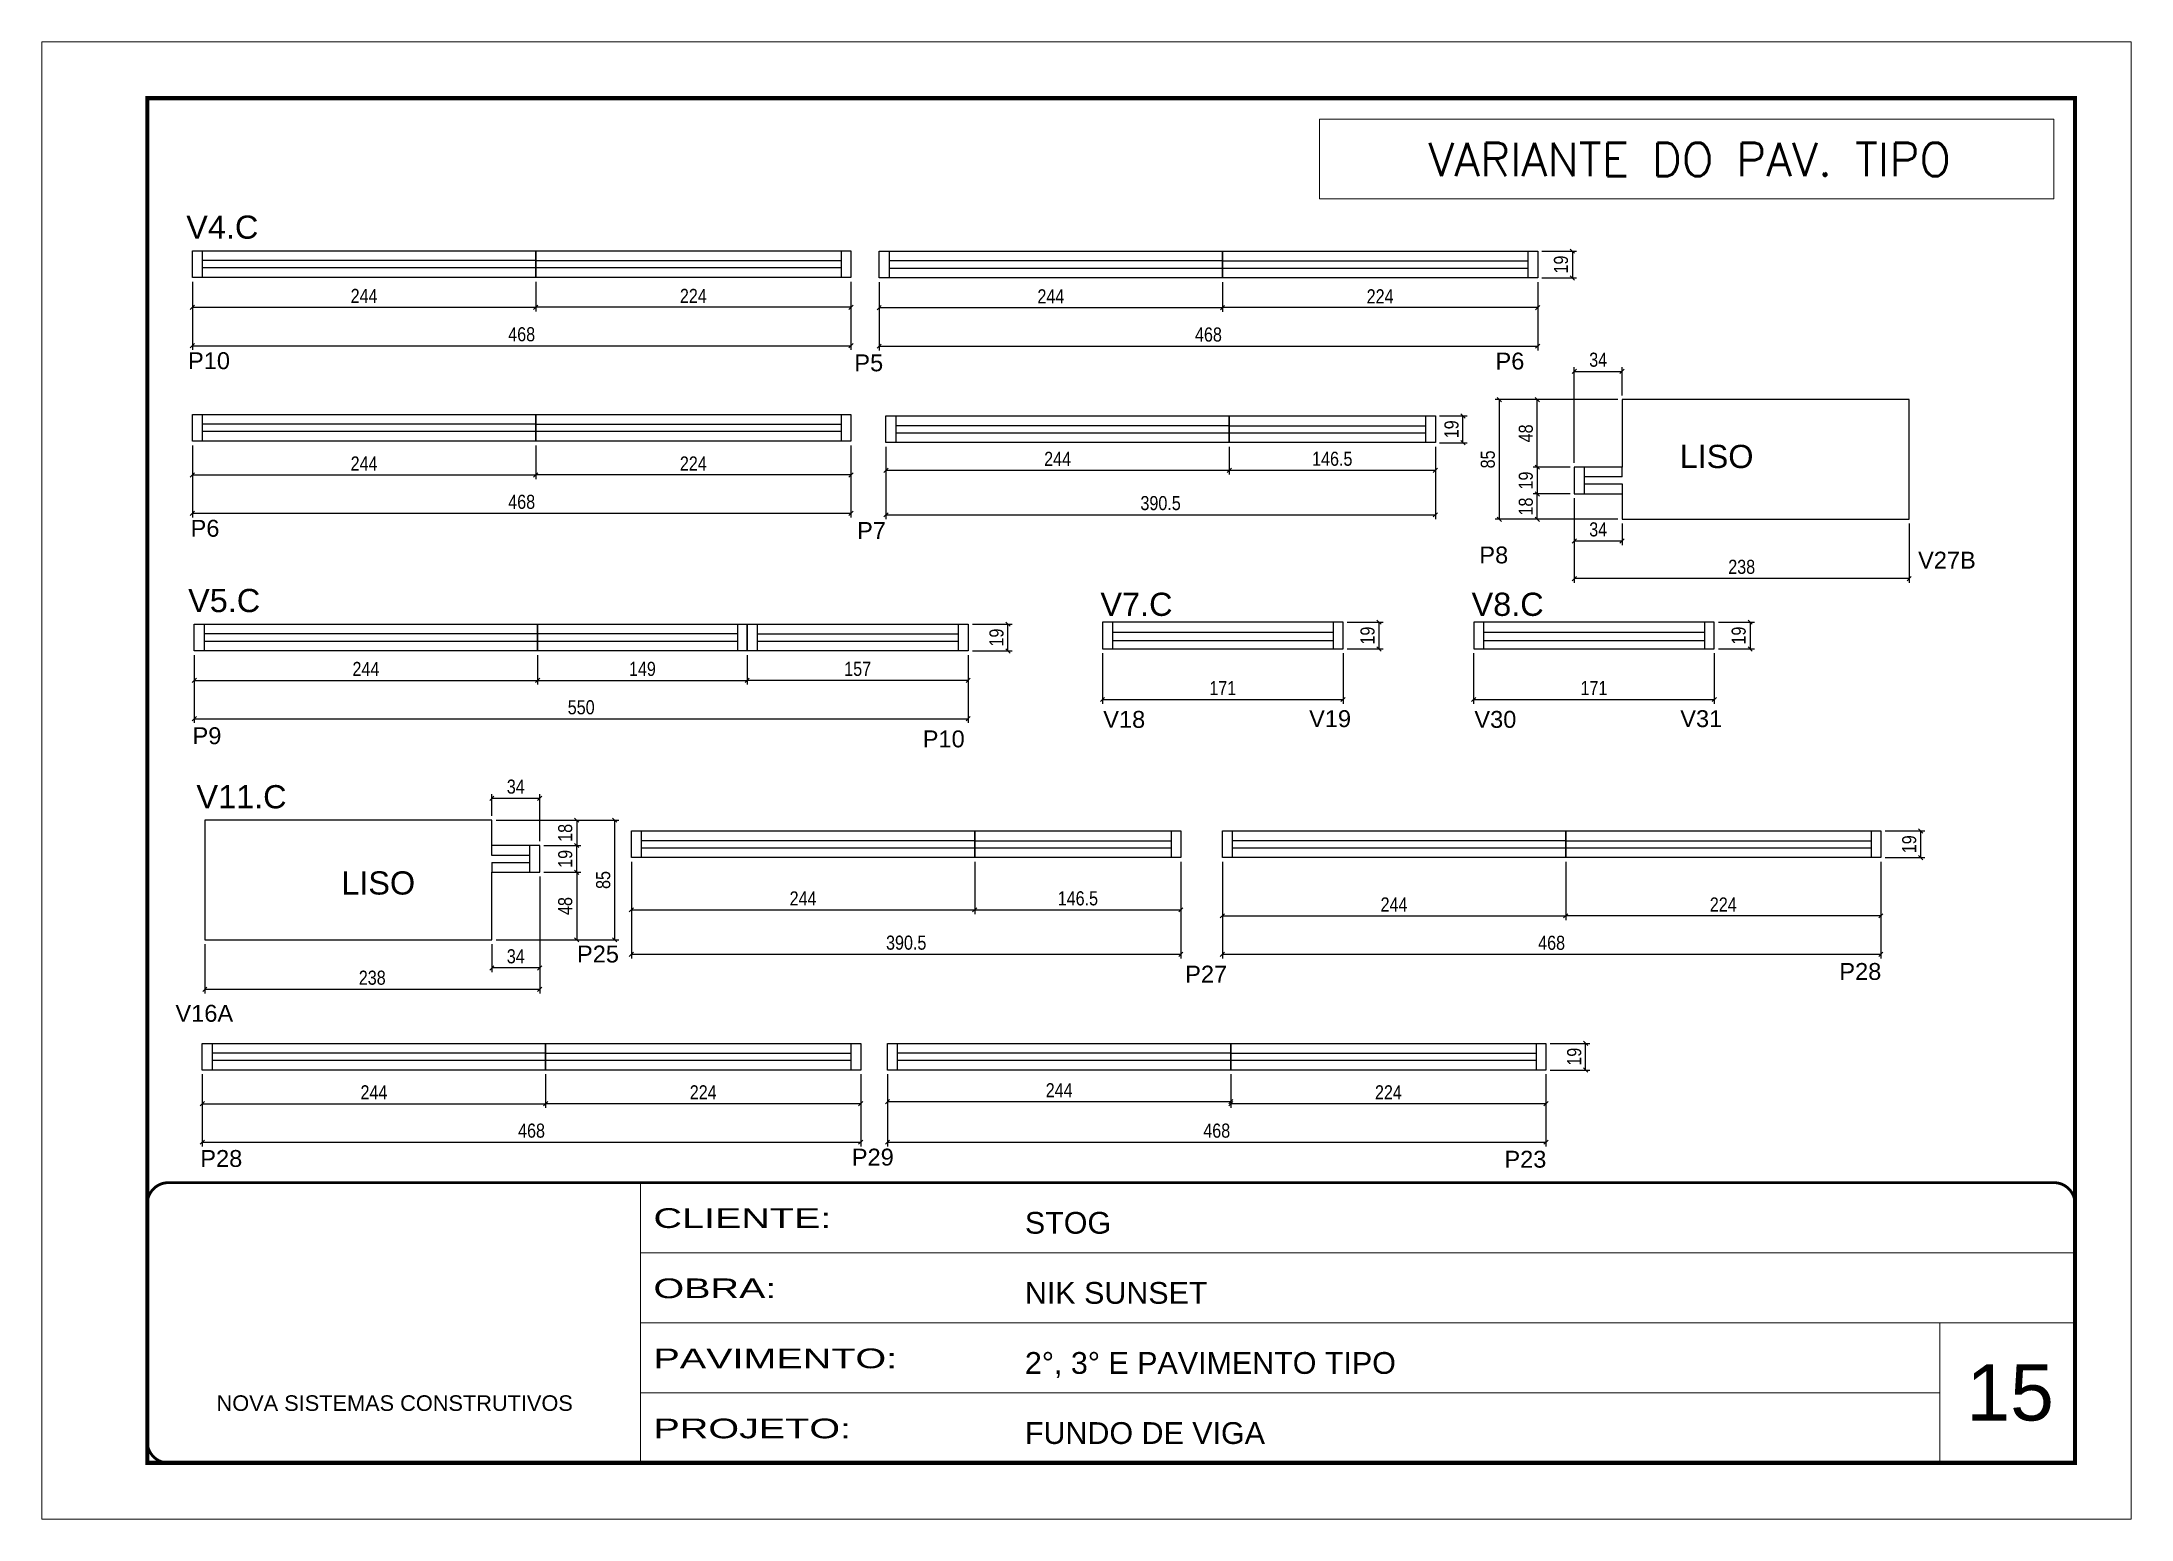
# Model space of a CAD drawing. Extents: x 2437 to 8691, y -1523 to 4121.
# Drawn here: x 5621 to 7106, y -375 to 675 of the extents above; entities that cross this region are included whole.
import ezdxf

# ---------------------------------------------------------------- set-up
doc = ezdxf.new("R2010")
doc.units = 0
doc.linetypes.add('CONTINUO', pattern=[0])
doc.linetypes.add('DASHED', pattern=[0.75, 0.5, -0.25])
for name, color, linetype in [('5', 5, 'Continuous'), ('COTA', 241, 'Continuous'), ('NOMENCLATURA', 7, 'Continuous'), ('Painéis', 200, 'Continuous'), ('SARR_2.2x7', 40, 'Continuous')]:
    doc.layers.add(name, color=color, linetype=linetype)
for name, color, linetype, lineweight in [('CARIMBO', 255, 'Continuous', 9), ('Folhas', 255, 'Continuous', 9), ('SARRAFO DE PRESSAO', 251, 'DASHED', 9), ('Texto Seção', 7, 'Continuous', 15)]:
    doc.layers.add(name, color=color, linetype=linetype, lineweight=lineweight)
doc.styles.add('ARIAL', font='arial.ttf')
doc.styles.add('COTA TECNICA', font='techl___.ttf', dxfattribs={"height": 10})
doc.styles.add('COTA TECNICA-50', font='techl___.ttf', dxfattribs={"height": 10})
doc.styles.add('REGUA-120', font='ROMANS.shx', dxfattribs={"height": 15})
doc.styles.get("Standard").update_dxf_attribs({"font": 'arial.ttf'})
doc.styles.add('Tecnologia', font='')
doc.styles.get('Tecnologia').set_extended_font_data('Forgotten Futurist')
doc.dimstyles.new('COTA PAINEL-50', dxfattribs={"dimtxt": 10, "dimasz": 3, "dimexe": 3, "dimexo": 3, "dimgap": 3, "dimtad": 1, "dimdec": 1, "dimzin": 12, "dimdsep": 46, "dimtxsty": 'COTA TECNICA-50', "dimblk1": 'OBLIQUE', "dimblk2": 'OBLIQUE', "dimsah": 1, "dimcen": 0.9, "dimclrd": 4, "dimclre": 4, "dimclrt": 240, "dimadec": 1, "dimazin": 3, "dimtfac": 1, "dimtdec": 1, "dimtmove": 0, "dimatfit": 3, "dimfxl": 1, "dimtolj": 1, "dimtzin": 12, "dimarcsym": 0})
doc.dimstyles.new('PAINEL', dxfattribs={"dimtxt": 10, "dimasz": 3, "dimexe": 3, "dimexo": 3, "dimgap": 3, "dimtad": 1, "dimdec": 1, "dimzin": 12, "dimdsep": 46, "dimtxsty": 'COTA TECNICA', "dimblk1": 'OBLIQUE', "dimblk2": 'OBLIQUE', "dimsah": 1, "dimcen": 0.9, "dimclrd": 4, "dimclre": 4, "dimclrt": 240, "dimadec": 1, "dimazin": 3, "dimtfac": 1, "dimtdec": 1, "dimtmove": 0, "dimatfit": 3, "dimfxl": 1, "dimtolj": 1, "dimtzin": 12, "dimarcsym": 0})

msp = doc.modelspace()

# ---------------------------------------------------------------- texts
at = {"layer": '5', "linetype": 'Continuous'}
for s, rotation, p in [('P10', 359.99996, (5724.77, 442.46)), ('P5', 359.99996, (6198.33, 440.93)), ('P6', 359.99996, (6654.02, 442.2)), ('P6', 359.99996, (5726.6, 323.35)), ('P7', 359.99996, (6200.29, 321.82)), ('P8', 359.99996, (6642.55, 304.41)), ('V27B', 0.00004, (6954.36, 300.72)), ('V18', 359.99996, (6375.23, 187.55)), ('V19', 359.99996, (6521.55, 188.07)), ('V30', 359.99996, (6639.01, 187.55)), ('V31', 359.99996, (6785.33, 188.07)), ('P9', 359.99996, (5727.99, 175.94)), ('P10', 359.99996, (6246.95, 173.68)), ('P25', 359.99996, (6001.21, 20.79)), ('P27', 359.99996, (6433.47, 6.51)), ('P28', 359.99996, (6898.4, 8.39)), ('V16A', 359.99996, (5715.84, -21.34)), ('P28', 359.99996, (5733.5, -124.52)), ('P29', 359.99996, (6196.55, -123.53)), ('P23', 359.99996, (6660.35, -125.06))]:
    msp.add_text(s, height=12, rotation=rotation, dxfattribs=at).set_placement(p)
at = {"layer": 'CARIMBO', "style": 'ARIAL'}
msp.add_text('15', height=40, dxfattribs=at).set_placement((6988.7, -304.74))
at = {"layer": 'NOMENCLATURA', "linetype": 'Continuous'}
for s, p in [('V4.C', (5723.5, 535.14)), ('LISO', (6784.87, 372.17)), ('V5.C', (5724.84, 269.78)), ('V7.C', (6373.24, 267.1)), ('V8.C', (6637.02, 267.1)), ('V11.C', (5730.74, 130.32)), ('LISO', (5833.68, 69.06))]:
    msp.add_text(s, height=16.5, dxfattribs=at).set_placement(p)
at = {"layer": 'Texto Seção', "insert": (6471.83, 579.65), "char_height": 23.7362, "width": 640.4194, "attachment_point": 7, "style": 'REGUA-120'}
msp.add_mtext('\\pxqc,t6;^JVARIANTE DO PAV. TIPO', dxfattribs=at)

# ---------------------------------------------------------------- blocks, each defined once
blk = doc.blocks.new('9999999999')
at = {"color": 30, "linetype": 'CONTINUO'}
for p, q in [((98564.6, 34230.2), (98564.6, 34429.4)), ((98564.6, 34379.6), (99584, 34379.6)), ((98564.6, 34329.8), (99488, 34329.8)), ((99584, 34329.8), (99488, 34329.8)), ((99488, 34329.8), (99488, 34230.2)), ((98564.6, 34280), (99488, 34280))]:
    blk.add_line(p, q, dxfattribs=at)
at = {"color": 30, "linetype": 'CONTINUO', "const_width": 2}
blk.add_lwpolyline([(99584, 34230.2), (99584, 34414.4, 0.414214), (99569, 34429.4), (98229, 34429.4, 0.414214), (98214, 34414.4), (98214, 34245.2, 0.414214), (98229, 34230.2), (99584, 34230.2)], format="xyb", dxfattribs=at)
at = {"layer": 'Folhas'}
blk.add_lwpolyline([(98139, 34190.2), (99624, 34190.2), (99624, 35240.2), (98139, 35240.2)], close=True, dxfattribs=at)
at = {"layer": 'Folhas', "color": 30, "const_width": 3}
blk.add_lwpolyline([(98214, 34230.2), (99584, 34230.2), (99584, 35200.2), (98214, 35200.2)], close=True, dxfattribs=at)
at = {"color": 7, "linetype": 'Continuous', "ltscale": 5, "style": 'ARIAL'}
for s, height, p in [('STOG', 15.48, (98837.7, 34393.1)), ('NIK SUNSET', 15.48, (98837.7, 34343.3)), ('2°, 3° E PAVIMENTO TIPO', 15.483, (98837.7, 34293.5)), ('NOVA SISTEMAS CONSTRUTIVOS', 11.059, (98263.2, 34267.2)), ('FUNDO DE VIGA', 15.483, (98837.7, 34243.7))]:
    blk.add_text(s, height=height, dxfattribs=at).set_placement(p)
at = {"layer": 'Folhas', "color": 7, "style": 'Tecnologia', "width": 1.5}
for s, p in [('CLIENTE:', (98573.7, 34397.2)), ('OBRA:', (98573.7, 34347.3)), ('PAVIMENTO:', (98573.7, 34297.5)), ('PROJETO:', (98573.7, 34247.7))]:
    blk.add_text(s, height=14, dxfattribs=at).set_placement(p)
blk = doc.blocks.new('_Oblique')
at = {"color": 0, "linetype": 'ByBlock', "lineweight": -2}
blk.add_line((-0.5, -0.5), (0.5, 0.5), dxfattribs=at)
blk = doc.blocks.new('*D410')
at = {"layer": 'COTA', "color": 4, "linetype": 'ByBlock', "lineweight": -2, "transparency": 16777216}
for p, q in [((5727.9, 504.6), (5727.9, 483.4)), ((5971.9, 504.6), (5971.9, 483.4)), ((5727.9, 486.4), (5971.9, 486.4))]:
    blk.add_line(p, q, dxfattribs=at)
at = {"layer": 'Defpoints', "color": 0, "linetype": 'ByBlock', "transparency": 16777216}
for p in [(5727.9, 507.6), (5971.9, 507.6), (5971.9, 486.4)]:
    blk.add_point(p, dxfattribs=at)
at = {"layer": 'COTA', "color": 4, "linetype": 'ByBlock', "lineweight": -2, "transparency": 16777216, "xscale": 3, "yscale": 3, "zscale": 3, "rotation": 180}
blk.add_blockref('_Oblique', (5727.9, 486.4), dxfattribs=at)
at = {"layer": 'COTA', "color": 4, "linetype": 'ByBlock', "lineweight": -2, "transparency": 16777216, "xscale": 3, "yscale": 3, "zscale": 3}
blk.add_blockref('_Oblique', (5971.9, 486.4), dxfattribs=at)
at = {"layer": 'COTA', "color": 240, "linetype": 'ByBlock', "transparency": 16777216, "insert": (5849.9, 494.5), "char_height": 10, "attachment_point": 5, "style": 'COTA TECNICA-50'}
blk.add_mtext('\\A1;244', dxfattribs=at)
blk = doc.blocks.new('*D411')
at = {"layer": 'COTA', "color": 4, "linetype": 'ByBlock', "lineweight": -2, "transparency": 16777216}
for p, q in [((5971.9, 504.6), (5971.9, 483.4)), ((6195.9, 504.6), (6195.9, 483.4)), ((6195.9, 486.4), (5971.9, 486.4))]:
    blk.add_line(p, q, dxfattribs=at)
at = {"layer": 'Defpoints', "color": 0, "linetype": 'ByBlock', "transparency": 16777216}
for p in [(5971.9, 507.6), (6195.9, 507.6), (5971.9, 486.4)]:
    blk.add_point(p, dxfattribs=at)
at = {"layer": 'COTA', "color": 4, "linetype": 'ByBlock', "lineweight": -2, "transparency": 16777216, "xscale": 3, "yscale": 3, "zscale": 3, "rotation": 180}
blk.add_blockref('_Oblique', (5971.9, 486.4), dxfattribs=at)
at = {"layer": 'COTA', "color": 4, "linetype": 'ByBlock', "lineweight": -2, "transparency": 16777216, "xscale": 3, "yscale": 3, "zscale": 3}
blk.add_blockref('_Oblique', (6195.9, 486.4), dxfattribs=at)
at = {"layer": 'COTA', "color": 240, "linetype": 'ByBlock', "transparency": 16777216, "insert": (6083.9, 494.5), "char_height": 10, "attachment_point": 5, "style": 'COTA TECNICA-50'}
blk.add_mtext('\\A1;224', dxfattribs=at)
blk = doc.blocks.new('*D442')
at = {"layer": 'COTA', "color": 4, "lineweight": -2, "transparency": 16777216}
for p, q in [((5727.9, 504.6), (5727.9, 456.1)), ((6195.9, 504.6), (6195.9, 456.1)), ((5727.9, 459.1), (6195.9, 459.1))]:
    blk.add_line(p, q, dxfattribs=at)
at = {"layer": 'Defpoints', "color": 0, "transparency": 16777216}
for p in [(5727.9, 507.6), (6195.9, 507.6), (6195.9, 459.1)]:
    blk.add_point(p, dxfattribs=at)
at = {"layer": 'COTA', "color": 4, "lineweight": -2, "transparency": 16777216, "xscale": 3, "yscale": 3, "zscale": 3, "rotation": 180}
blk.add_blockref('_Oblique', (5727.9, 459.1), dxfattribs=at)
at = {"layer": 'COTA', "color": 4, "lineweight": -2, "transparency": 16777216, "xscale": 3, "yscale": 3, "zscale": 3}
blk.add_blockref('_Oblique', (6195.9, 459.1), dxfattribs=at)
at = {"layer": 'COTA', "color": 240, "transparency": 16777216, "insert": (5961.9, 467.2), "char_height": 10, "attachment_point": 5, "style": 'COTA TECNICA'}
blk.add_mtext('\\A1;468', dxfattribs=at)
blk = doc.blocks.new('*D412')
at = {"layer": 'COTA', "color": 4, "linetype": 'ByBlock', "lineweight": -2, "transparency": 16777216}
for p, q in [((6216, 504.3), (6216, 483.2)), ((6460, 504.3), (6460, 483.2)), ((6216, 486.2), (6460, 486.2))]:
    blk.add_line(p, q, dxfattribs=at)
at = {"layer": 'Defpoints', "color": 0, "linetype": 'ByBlock', "transparency": 16777216}
for p in [(6216, 507.3), (6460, 507.3), (6460, 486.2)]:
    blk.add_point(p, dxfattribs=at)
at = {"layer": 'COTA', "color": 4, "linetype": 'ByBlock', "lineweight": -2, "transparency": 16777216, "xscale": 3, "yscale": 3, "zscale": 3, "rotation": 180}
blk.add_blockref('_Oblique', (6216, 486.2), dxfattribs=at)
at = {"layer": 'COTA', "color": 4, "linetype": 'ByBlock', "lineweight": -2, "transparency": 16777216, "xscale": 3, "yscale": 3, "zscale": 3}
blk.add_blockref('_Oblique', (6460, 486.2), dxfattribs=at)
at = {"layer": 'COTA', "color": 240, "linetype": 'ByBlock', "transparency": 16777216, "insert": (6338, 494.2), "char_height": 10, "attachment_point": 5, "style": 'COTA TECNICA-50'}
blk.add_mtext('\\A1;244', dxfattribs=at)
blk = doc.blocks.new('*D413')
at = {"layer": 'COTA', "color": 4, "linetype": 'ByBlock', "lineweight": -2, "transparency": 16777216}
for p, q in [((6460, 504.3), (6460, 483.2)), ((6684, 504.3), (6684, 483.2)), ((6684, 486.2), (6460, 486.2))]:
    blk.add_line(p, q, dxfattribs=at)
at = {"layer": 'Defpoints', "color": 0, "linetype": 'ByBlock', "transparency": 16777216}
for p in [(6460, 507.3), (6684, 507.3), (6460, 486.2)]:
    blk.add_point(p, dxfattribs=at)
at = {"layer": 'COTA', "color": 4, "linetype": 'ByBlock', "lineweight": -2, "transparency": 16777216, "xscale": 3, "yscale": 3, "zscale": 3, "rotation": 180}
blk.add_blockref('_Oblique', (6460, 486.2), dxfattribs=at)
at = {"layer": 'COTA', "color": 4, "linetype": 'ByBlock', "lineweight": -2, "transparency": 16777216, "xscale": 3, "yscale": 3, "zscale": 3}
blk.add_blockref('_Oblique', (6684, 486.2), dxfattribs=at)
at = {"layer": 'COTA', "color": 240, "linetype": 'ByBlock', "transparency": 16777216, "insert": (6572, 494.2), "char_height": 10, "attachment_point": 5, "style": 'COTA TECNICA-50'}
blk.add_mtext('\\A1;224', dxfattribs=at)
blk = doc.blocks.new('*D443')
at = {"layer": 'COTA', "color": 4, "lineweight": -2, "transparency": 16777216}
for p, q in [((6216, 504.3), (6216, 455.8)), ((6684, 504.3), (6684, 455.8)), ((6216, 458.8), (6684, 458.8))]:
    blk.add_line(p, q, dxfattribs=at)
at = {"layer": 'Defpoints', "color": 0, "transparency": 16777216}
for p in [(6216, 507.3), (6684, 507.3), (6684, 458.8)]:
    blk.add_point(p, dxfattribs=at)
at = {"layer": 'COTA', "color": 4, "lineweight": -2, "transparency": 16777216, "xscale": 3, "yscale": 3, "zscale": 3, "rotation": 180}
blk.add_blockref('_Oblique', (6216, 458.8), dxfattribs=at)
at = {"layer": 'COTA', "color": 4, "lineweight": -2, "transparency": 16777216, "xscale": 3, "yscale": 3, "zscale": 3}
blk.add_blockref('_Oblique', (6684, 458.8), dxfattribs=at)
at = {"layer": 'COTA', "color": 240, "transparency": 16777216, "insert": (6450, 467), "char_height": 10, "attachment_point": 5, "style": 'COTA TECNICA'}
blk.add_mtext('\\A1;468', dxfattribs=at)
blk = doc.blocks.new('*D414')
at = {"layer": 'COTA', "color": 4, "linetype": 'ByBlock', "lineweight": -2, "transparency": 16777216}
for p, q in [((5727.9, 388.3), (5727.9, 364.3)), ((5971.9, 388.3), (5971.9, 364.3)), ((5727.9, 367.3), (5971.9, 367.3))]:
    blk.add_line(p, q, dxfattribs=at)
at = {"layer": 'Defpoints', "color": 0, "linetype": 'ByBlock', "transparency": 16777216}
for p in [(5727.9, 391.3), (5971.9, 391.3), (5971.9, 367.3)]:
    blk.add_point(p, dxfattribs=at)
at = {"layer": 'COTA', "color": 4, "linetype": 'ByBlock', "lineweight": -2, "transparency": 16777216, "xscale": 3, "yscale": 3, "zscale": 3, "rotation": 180}
blk.add_blockref('_Oblique', (5727.9, 367.3), dxfattribs=at)
at = {"layer": 'COTA', "color": 4, "linetype": 'ByBlock', "lineweight": -2, "transparency": 16777216, "xscale": 3, "yscale": 3, "zscale": 3}
blk.add_blockref('_Oblique', (5971.9, 367.3), dxfattribs=at)
at = {"layer": 'COTA', "color": 240, "linetype": 'ByBlock', "transparency": 16777216, "insert": (5849.9, 375.4), "char_height": 10, "attachment_point": 5, "style": 'COTA TECNICA-50'}
blk.add_mtext('\\A1;244', dxfattribs=at)
blk = doc.blocks.new('*D415')
at = {"layer": 'COTA', "color": 4, "linetype": 'ByBlock', "lineweight": -2, "transparency": 16777216}
for p, q in [((5971.9, 388.3), (5971.9, 364.3)), ((6195.9, 388.3), (6195.9, 364.3)), ((6195.9, 367.3), (5971.9, 367.3))]:
    blk.add_line(p, q, dxfattribs=at)
at = {"layer": 'Defpoints', "color": 0, "linetype": 'ByBlock', "transparency": 16777216}
for p in [(5971.9, 391.3), (6195.9, 391.3), (5971.9, 367.3)]:
    blk.add_point(p, dxfattribs=at)
at = {"layer": 'COTA', "color": 4, "linetype": 'ByBlock', "lineweight": -2, "transparency": 16777216, "xscale": 3, "yscale": 3, "zscale": 3, "rotation": 180}
blk.add_blockref('_Oblique', (5971.9, 367.3), dxfattribs=at)
at = {"layer": 'COTA', "color": 4, "linetype": 'ByBlock', "lineweight": -2, "transparency": 16777216, "xscale": 3, "yscale": 3, "zscale": 3}
blk.add_blockref('_Oblique', (6195.9, 367.3), dxfattribs=at)
at = {"layer": 'COTA', "color": 240, "linetype": 'ByBlock', "transparency": 16777216, "insert": (6083.9, 375.4), "char_height": 10, "attachment_point": 5, "style": 'COTA TECNICA-50'}
blk.add_mtext('\\A1;224', dxfattribs=at)
blk = doc.blocks.new('*D444')
at = {"layer": 'COTA', "color": 4, "lineweight": -2, "transparency": 16777216}
for p, q in [((5727.9, 388.3), (5727.9, 337)), ((6195.9, 388.3), (6195.9, 337)), ((5727.9, 340), (6195.9, 340))]:
    blk.add_line(p, q, dxfattribs=at)
at = {"layer": 'Defpoints', "color": 0, "transparency": 16777216}
for p in [(5727.9, 391.3), (6195.9, 391.3), (6195.9, 340)]:
    blk.add_point(p, dxfattribs=at)
at = {"layer": 'COTA', "color": 4, "lineweight": -2, "transparency": 16777216, "xscale": 3, "yscale": 3, "zscale": 3, "rotation": 180}
blk.add_blockref('_Oblique', (5727.9, 340), dxfattribs=at)
at = {"layer": 'COTA', "color": 4, "lineweight": -2, "transparency": 16777216, "xscale": 3, "yscale": 3, "zscale": 3}
blk.add_blockref('_Oblique', (6195.9, 340), dxfattribs=at)
at = {"layer": 'COTA', "color": 240, "transparency": 16777216, "insert": (5961.9, 348.1), "char_height": 10, "attachment_point": 5, "style": 'COTA TECNICA'}
blk.add_mtext('\\A1;468', dxfattribs=at)
blk = doc.blocks.new('*D416')
at = {"layer": 'COTA', "color": 4, "linetype": 'ByBlock', "lineweight": -2, "transparency": 16777216}
for p, q in [((6220.8, 387.2), (6220.8, 367.6)), ((6464.8, 387.2), (6464.8, 367.6)), ((6220.8, 370.6), (6464.8, 370.6))]:
    blk.add_line(p, q, dxfattribs=at)
at = {"layer": 'Defpoints', "color": 0, "linetype": 'ByBlock', "transparency": 16777216}
for p in [(6220.8, 390.2), (6464.8, 390.2), (6464.8, 370.6)]:
    blk.add_point(p, dxfattribs=at)
at = {"layer": 'COTA', "color": 4, "linetype": 'ByBlock', "lineweight": -2, "transparency": 16777216, "xscale": 3, "yscale": 3, "zscale": 3, "rotation": 180}
blk.add_blockref('_Oblique', (6220.8, 370.6), dxfattribs=at)
at = {"layer": 'COTA', "color": 4, "linetype": 'ByBlock', "lineweight": -2, "transparency": 16777216, "xscale": 3, "yscale": 3, "zscale": 3}
blk.add_blockref('_Oblique', (6464.8, 370.6), dxfattribs=at)
at = {"layer": 'COTA', "color": 240, "linetype": 'ByBlock', "transparency": 16777216, "insert": (6342.8, 378.7), "char_height": 10, "attachment_point": 5, "style": 'COTA TECNICA-50'}
blk.add_mtext('\\A1;244', dxfattribs=at)
blk = doc.blocks.new('*D417')
at = {"layer": 'COTA', "color": 4, "linetype": 'ByBlock', "lineweight": -2, "transparency": 16777216}
for p, q in [((6464.8, 387.2), (6464.8, 367.6)), ((6611.3, 387.2), (6611.3, 367.6)), ((6464.8, 370.6), (6611.3, 370.6))]:
    blk.add_line(p, q, dxfattribs=at)
at = {"layer": 'Defpoints', "color": 0, "linetype": 'ByBlock', "transparency": 16777216}
for p in [(6464.8, 390.2), (6611.3, 390.2), (6611.3, 370.6)]:
    blk.add_point(p, dxfattribs=at)
at = {"layer": 'COTA', "color": 4, "linetype": 'ByBlock', "lineweight": -2, "transparency": 16777216, "xscale": 3, "yscale": 3, "zscale": 3, "rotation": 180}
blk.add_blockref('_Oblique', (6464.8, 370.6), dxfattribs=at)
at = {"layer": 'COTA', "color": 4, "linetype": 'ByBlock', "lineweight": -2, "transparency": 16777216, "xscale": 3, "yscale": 3, "zscale": 3}
blk.add_blockref('_Oblique', (6611.3, 370.6), dxfattribs=at)
at = {"layer": 'COTA', "color": 240, "linetype": 'ByBlock', "transparency": 16777216, "insert": (6538, 378.7), "char_height": 10, "attachment_point": 5, "style": 'COTA TECNICA-50'}
blk.add_mtext('\\A1;146.5', dxfattribs=at)
blk = doc.blocks.new('*D445')
at = {"layer": 'COTA', "color": 4, "lineweight": -2, "transparency": 16777216}
for p, q in [((6220.8, 387.2), (6220.8, 335.9)), ((6611.3, 387.2), (6611.3, 335.9)), ((6220.8, 338.9), (6611.3, 338.9))]:
    blk.add_line(p, q, dxfattribs=at)
at = {"layer": 'Defpoints', "color": 0, "transparency": 16777216}
for p in [(6220.8, 390.2), (6611.3, 390.2), (6611.3, 338.9)]:
    blk.add_point(p, dxfattribs=at)
at = {"layer": 'COTA', "color": 4, "lineweight": -2, "transparency": 16777216, "xscale": 3, "yscale": 3, "zscale": 3, "rotation": 180}
blk.add_blockref('_Oblique', (6220.8, 338.9), dxfattribs=at)
at = {"layer": 'COTA', "color": 4, "lineweight": -2, "transparency": 16777216, "xscale": 3, "yscale": 3, "zscale": 3}
blk.add_blockref('_Oblique', (6611.3, 338.9), dxfattribs=at)
at = {"layer": 'COTA', "color": 240, "transparency": 16777216, "insert": (6416, 347.2), "char_height": 10, "attachment_point": 5, "style": 'COTA TECNICA'}
blk.add_mtext('\\A1;390.5', dxfattribs=at)
blk = doc.blocks.new('*D446')
at = {"layer": 'COTA', "color": 4, "lineweight": -2, "transparency": 16777216}
for p, q in [((6687, 526.3), (6711.7, 526.3)), ((6708.7, 526.3), (6708.7, 507.3)), ((6687, 507.3), (6711.7, 507.3))]:
    blk.add_line(p, q, dxfattribs=at)
at = {"layer": 'Defpoints', "color": 0, "transparency": 16777216}
for p in [(6684, 526.3), (6684, 507.3), (6708.7, 507.3)]:
    blk.add_point(p, dxfattribs=at)
at = {"layer": 'COTA', "color": 4, "lineweight": -2, "transparency": 16777216, "xscale": 3, "yscale": 3, "zscale": 3}
for p, rotation in [((6708.7, 526.3), 90), ((6708.7, 507.3), 270)]:
    blk.add_blockref('_Oblique', p, dxfattribs=dict(at, rotation=rotation))
at = {"layer": 'COTA', "color": 240, "transparency": 16777216, "insert": (6700.6, 516.8), "char_height": 10, "attachment_point": 5, "rotation": 90, "style": 'COTA TECNICA-50'}
blk.add_mtext('\\A1;19', dxfattribs=at)
blk = doc.blocks.new('*D447')
at = {"layer": 'COTA', "color": 4, "lineweight": -2, "transparency": 16777216}
for p, q in [((6614.3, 409.2), (6633.9, 409.2)), ((6630.9, 390.2), (6630.9, 409.2)), ((6614.3, 390.2), (6633.9, 390.2))]:
    blk.add_line(p, q, dxfattribs=at)
at = {"layer": 'Defpoints', "color": 0, "transparency": 16777216}
for p in [(6611.3, 409.2), (6630.9, 409.2), (6611.3, 390.2)]:
    blk.add_point(p, dxfattribs=at)
at = {"layer": 'COTA', "color": 4, "lineweight": -2, "transparency": 16777216, "xscale": 3, "yscale": 3, "zscale": 3}
for p, rotation in [((6630.9, 409.2), 90), ((6630.9, 390.2), 270)]:
    blk.add_blockref('_Oblique', p, dxfattribs=dict(at, rotation=rotation))
at = {"layer": 'COTA', "color": 240, "transparency": 16777216, "insert": (6622.8, 399.7), "char_height": 10, "attachment_point": 5, "rotation": 90, "style": 'COTA TECNICA-50'}
blk.add_mtext('\\A1;19', dxfattribs=at)
blk = doc.blocks.new('*D418')
at = {"layer": 'COTA', "color": 4, "linetype": 'ByBlock', "lineweight": -2, "transparency": 16777216}
for p, q in [((6039.9, 92.3), (6039.9, 55.2)), ((6283.9, 92.3), (6283.9, 55.2)), ((6039.9, 58.2), (6283.9, 58.2))]:
    blk.add_line(p, q, dxfattribs=at)
at = {"layer": 'Defpoints', "color": 0, "linetype": 'ByBlock', "transparency": 16777216}
for p in [(6039.9, 95.3), (6283.9, 95.3), (6283.9, 58.2)]:
    blk.add_point(p, dxfattribs=at)
at = {"layer": 'COTA', "color": 4, "linetype": 'ByBlock', "lineweight": -2, "transparency": 16777216, "xscale": 3, "yscale": 3, "zscale": 3, "rotation": 180}
blk.add_blockref('_Oblique', (6039.9, 58.2), dxfattribs=at)
at = {"layer": 'COTA', "color": 4, "linetype": 'ByBlock', "lineweight": -2, "transparency": 16777216, "xscale": 3, "yscale": 3, "zscale": 3}
blk.add_blockref('_Oblique', (6283.9, 58.2), dxfattribs=at)
at = {"layer": 'COTA', "color": 240, "linetype": 'ByBlock', "transparency": 16777216, "insert": (6161.9, 66.3), "char_height": 10, "attachment_point": 5, "style": 'COTA TECNICA-50'}
blk.add_mtext('\\A1;244', dxfattribs=at)
blk = doc.blocks.new('*D419')
at = {"layer": 'COTA', "color": 4, "linetype": 'ByBlock', "lineweight": -2, "transparency": 16777216}
for p, q in [((6283.9, 92.3), (6283.9, 55.2)), ((6430.4, 92.3), (6430.4, 55.2)), ((6283.9, 58.2), (6430.4, 58.2))]:
    blk.add_line(p, q, dxfattribs=at)
at = {"layer": 'Defpoints', "color": 0, "linetype": 'ByBlock', "transparency": 16777216}
for p in [(6283.9, 95.3), (6430.4, 95.3), (6430.4, 58.2)]:
    blk.add_point(p, dxfattribs=at)
at = {"layer": 'COTA', "color": 4, "linetype": 'ByBlock', "lineweight": -2, "transparency": 16777216, "xscale": 3, "yscale": 3, "zscale": 3, "rotation": 180}
blk.add_blockref('_Oblique', (6283.9, 58.2), dxfattribs=at)
at = {"layer": 'COTA', "color": 4, "linetype": 'ByBlock', "lineweight": -2, "transparency": 16777216, "xscale": 3, "yscale": 3, "zscale": 3}
blk.add_blockref('_Oblique', (6430.4, 58.2), dxfattribs=at)
at = {"layer": 'COTA', "color": 240, "linetype": 'ByBlock', "transparency": 16777216, "insert": (6357.2, 66.3), "char_height": 10, "attachment_point": 5, "style": 'COTA TECNICA-50'}
blk.add_mtext('\\A1;146.5', dxfattribs=at)
blk = doc.blocks.new('*D452')
at = {"layer": 'COTA', "color": 4, "lineweight": -2, "transparency": 16777216}
for p, q in [((6039.9, 92.3), (6039.9, 23.6)), ((6430.4, 92.3), (6430.4, 23.6)), ((6039.9, 26.6), (6430.4, 26.6))]:
    blk.add_line(p, q, dxfattribs=at)
at = {"layer": 'Defpoints', "color": 0, "transparency": 16777216}
for p in [(6039.9, 95.3), (6430.4, 95.3), (6430.4, 26.6)]:
    blk.add_point(p, dxfattribs=at)
at = {"layer": 'COTA', "color": 4, "lineweight": -2, "transparency": 16777216, "xscale": 3, "yscale": 3, "zscale": 3, "rotation": 180}
blk.add_blockref('_Oblique', (6039.9, 26.6), dxfattribs=at)
at = {"layer": 'COTA', "color": 4, "lineweight": -2, "transparency": 16777216, "xscale": 3, "yscale": 3, "zscale": 3}
blk.add_blockref('_Oblique', (6430.4, 26.6), dxfattribs=at)
at = {"layer": 'COTA', "color": 240, "transparency": 16777216, "insert": (6235.2, 34.8), "char_height": 10, "attachment_point": 5, "style": 'COTA TECNICA'}
blk.add_mtext('\\A1;390.5', dxfattribs=at)
blk = doc.blocks.new('*D430')
at = {"layer": 'COTA', "color": 4, "lineweight": -2, "transparency": 16777216}
for p, q in [((6930.9, 114.3), (6959.2, 114.3)), ((6956.2, 95.3), (6956.2, 114.3)), ((6930.9, 95.3), (6959.2, 95.3))]:
    blk.add_line(p, q, dxfattribs=at)
at = {"layer": 'Defpoints', "color": 0, "transparency": 16777216}
for p in [(6927.9, 114.3), (6956.2, 114.3), (6927.9, 95.3)]:
    blk.add_point(p, dxfattribs=at)
at = {"layer": 'COTA', "color": 4, "lineweight": -2, "transparency": 16777216, "xscale": 3, "yscale": 3, "zscale": 3}
for p, rotation in [((6956.2, 114.3), 90), ((6956.2, 95.3), 270)]:
    blk.add_blockref('_Oblique', p, dxfattribs=dict(at, rotation=rotation))
at = {"layer": 'COTA', "color": 240, "transparency": 16777216, "insert": (6948.1, 104.8), "char_height": 10, "attachment_point": 5, "rotation": 90, "style": 'COTA TECNICA'}
blk.add_mtext('\\A1;19', dxfattribs=at)
blk = doc.blocks.new('*D431')
at = {"layer": 'COTA', "color": 4, "linetype": 'ByBlock', "lineweight": -2, "transparency": 16777216}
for p, q in [((6459.9, 92.3), (6459.9, 50.9)), ((6703.9, 92.3), (6703.9, 50.9)), ((6459.9, 53.9), (6703.9, 53.9))]:
    blk.add_line(p, q, dxfattribs=at)
at = {"layer": 'Defpoints', "color": 0, "linetype": 'ByBlock', "transparency": 16777216}
for p in [(6459.9, 95.3), (6703.9, 95.3), (6703.9, 53.9)]:
    blk.add_point(p, dxfattribs=at)
at = {"layer": 'COTA', "color": 4, "linetype": 'ByBlock', "lineweight": -2, "transparency": 16777216, "xscale": 3, "yscale": 3, "zscale": 3, "rotation": 180}
blk.add_blockref('_Oblique', (6459.9, 53.9), dxfattribs=at)
at = {"layer": 'COTA', "color": 4, "linetype": 'ByBlock', "lineweight": -2, "transparency": 16777216, "xscale": 3, "yscale": 3, "zscale": 3}
blk.add_blockref('_Oblique', (6703.9, 53.9), dxfattribs=at)
at = {"layer": 'COTA', "color": 240, "linetype": 'ByBlock', "transparency": 16777216, "insert": (6581.9, 62), "char_height": 10, "attachment_point": 5, "style": 'COTA TECNICA-50'}
blk.add_mtext('\\A1;244', dxfattribs=at)
blk = doc.blocks.new('*D432')
at = {"layer": 'COTA', "color": 4, "linetype": 'ByBlock', "lineweight": -2, "transparency": 16777216}
for p, q in [((6703.9, 92.3), (6703.9, 50.9)), ((6927.9, 92.3), (6927.9, 50.9)), ((6927.9, 53.9), (6703.9, 53.9))]:
    blk.add_line(p, q, dxfattribs=at)
at = {"layer": 'Defpoints', "color": 0, "linetype": 'ByBlock', "transparency": 16777216}
for p in [(6703.9, 95.3), (6927.9, 95.3), (6703.9, 53.9)]:
    blk.add_point(p, dxfattribs=at)
at = {"layer": 'COTA', "color": 4, "linetype": 'ByBlock', "lineweight": -2, "transparency": 16777216, "xscale": 3, "yscale": 3, "zscale": 3, "rotation": 180}
blk.add_blockref('_Oblique', (6703.9, 53.9), dxfattribs=at)
at = {"layer": 'COTA', "color": 4, "linetype": 'ByBlock', "lineweight": -2, "transparency": 16777216, "xscale": 3, "yscale": 3, "zscale": 3}
blk.add_blockref('_Oblique', (6927.9, 53.9), dxfattribs=at)
at = {"layer": 'COTA', "color": 240, "linetype": 'ByBlock', "transparency": 16777216, "insert": (6815.9, 62), "char_height": 10, "attachment_point": 5, "style": 'COTA TECNICA-50'}
blk.add_mtext('\\A1;224', dxfattribs=at)
blk = doc.blocks.new('*D453')
at = {"layer": 'COTA', "color": 4, "lineweight": -2, "transparency": 16777216}
for p, q in [((6459.9, 92.3), (6459.9, 23.6)), ((6927.9, 92.3), (6927.9, 23.6)), ((6459.9, 26.6), (6927.9, 26.6))]:
    blk.add_line(p, q, dxfattribs=at)
at = {"layer": 'Defpoints', "color": 0, "transparency": 16777216}
for p in [(6459.9, 95.3), (6927.9, 95.3), (6927.9, 26.6)]:
    blk.add_point(p, dxfattribs=at)
at = {"layer": 'COTA', "color": 4, "lineweight": -2, "transparency": 16777216, "xscale": 3, "yscale": 3, "zscale": 3, "rotation": 180}
blk.add_blockref('_Oblique', (6459.9, 26.6), dxfattribs=at)
at = {"layer": 'COTA', "color": 4, "lineweight": -2, "transparency": 16777216, "xscale": 3, "yscale": 3, "zscale": 3}
blk.add_blockref('_Oblique', (6927.9, 26.6), dxfattribs=at)
at = {"layer": 'COTA', "color": 240, "transparency": 16777216, "insert": (6693.9, 34.7), "char_height": 10, "attachment_point": 5, "style": 'COTA TECNICA'}
blk.add_mtext('\\A1;468', dxfattribs=at)
blk = doc.blocks.new('*D433')
at = {"layer": 'COTA', "color": 4, "linetype": 'ByBlock', "lineweight": -2, "transparency": 16777216}
for p, q in [((5734.9, -58.7), (5734.9, -82.6)), ((5978.9, -58.7), (5978.9, -82.6)), ((5734.9, -79.6), (5978.9, -79.6))]:
    blk.add_line(p, q, dxfattribs=at)
at = {"layer": 'Defpoints', "color": 0, "linetype": 'ByBlock', "transparency": 16777216}
for p in [(5734.9, -55.7), (5978.9, -55.7), (5978.9, -79.6)]:
    blk.add_point(p, dxfattribs=at)
at = {"layer": 'COTA', "color": 4, "linetype": 'ByBlock', "lineweight": -2, "transparency": 16777216, "xscale": 3, "yscale": 3, "zscale": 3, "rotation": 180}
blk.add_blockref('_Oblique', (5734.9, -79.6), dxfattribs=at)
at = {"layer": 'COTA', "color": 4, "linetype": 'ByBlock', "lineweight": -2, "transparency": 16777216, "xscale": 3, "yscale": 3, "zscale": 3}
blk.add_blockref('_Oblique', (5978.9, -79.6), dxfattribs=at)
at = {"layer": 'COTA', "color": 240, "linetype": 'ByBlock', "transparency": 16777216, "insert": (5856.9, -71.5), "char_height": 10, "attachment_point": 5, "style": 'COTA TECNICA-50'}
blk.add_mtext('\\A1;244', dxfattribs=at)
blk = doc.blocks.new('*D434')
at = {"layer": 'COTA', "color": 4, "linetype": 'ByBlock', "lineweight": -2, "transparency": 16777216}
for p, q in [((5978.9, -58.7), (5978.9, -82.6)), ((6202.9, -58.7), (6202.9, -82.6)), ((6202.9, -79.6), (5978.9, -79.6))]:
    blk.add_line(p, q, dxfattribs=at)
at = {"layer": 'Defpoints', "color": 0, "linetype": 'ByBlock', "transparency": 16777216}
for p in [(5978.9, -55.7), (6202.9, -55.7), (5978.9, -79.6)]:
    blk.add_point(p, dxfattribs=at)
at = {"layer": 'COTA', "color": 4, "linetype": 'ByBlock', "lineweight": -2, "transparency": 16777216, "xscale": 3, "yscale": 3, "zscale": 3, "rotation": 180}
blk.add_blockref('_Oblique', (5978.9, -79.6), dxfattribs=at)
at = {"layer": 'COTA', "color": 4, "linetype": 'ByBlock', "lineweight": -2, "transparency": 16777216, "xscale": 3, "yscale": 3, "zscale": 3}
blk.add_blockref('_Oblique', (6202.9, -79.6), dxfattribs=at)
at = {"layer": 'COTA', "color": 240, "linetype": 'ByBlock', "transparency": 16777216, "insert": (6090.9, -71.5), "char_height": 10, "attachment_point": 5, "style": 'COTA TECNICA-50'}
blk.add_mtext('\\A1;224', dxfattribs=at)
blk = doc.blocks.new('*D454')
at = {"layer": 'COTA', "color": 4, "lineweight": -2, "transparency": 16777216}
for p, q in [((5734.9, -58.7), (5734.9, -109.9)), ((6202.9, -58.7), (6202.9, -109.9)), ((5734.9, -106.9), (6202.9, -106.9))]:
    blk.add_line(p, q, dxfattribs=at)
at = {"layer": 'Defpoints', "color": 0, "transparency": 16777216}
for p in [(5734.9, -55.7), (6202.9, -55.7), (6202.9, -106.9)]:
    blk.add_point(p, dxfattribs=at)
at = {"layer": 'COTA', "color": 4, "lineweight": -2, "transparency": 16777216, "xscale": 3, "yscale": 3, "zscale": 3, "rotation": 180}
blk.add_blockref('_Oblique', (5734.9, -106.9), dxfattribs=at)
at = {"layer": 'COTA', "color": 4, "lineweight": -2, "transparency": 16777216, "xscale": 3, "yscale": 3, "zscale": 3}
blk.add_blockref('_Oblique', (6202.9, -106.9), dxfattribs=at)
at = {"layer": 'COTA', "color": 240, "transparency": 16777216, "insert": (5968.9, -98.8), "char_height": 10, "attachment_point": 5, "style": 'COTA TECNICA'}
blk.add_mtext('\\A1;468', dxfattribs=at)
blk = doc.blocks.new('*D435')
at = {"layer": 'COTA', "color": 4, "lineweight": -2, "transparency": 16777216}
for p, q in [((6692.9, -36.7), (6721.1, -36.7)), ((6718.1, -55.7), (6718.1, -36.7)), ((6692.9, -55.7), (6721.1, -55.7))]:
    blk.add_line(p, q, dxfattribs=at)
at = {"layer": 'Defpoints', "color": 0, "transparency": 16777216}
for p in [(6689.9, -36.7), (6718.1, -36.7), (6689.9, -55.7)]:
    blk.add_point(p, dxfattribs=at)
at = {"layer": 'COTA', "color": 4, "lineweight": -2, "transparency": 16777216, "xscale": 3, "yscale": 3, "zscale": 3}
for p, rotation in [((6718.1, -36.7), 90), ((6718.1, -55.7), 270)]:
    blk.add_blockref('_Oblique', p, dxfattribs=dict(at, rotation=rotation))
at = {"layer": 'COTA', "color": 240, "transparency": 16777216, "insert": (6710, -46.2), "char_height": 10, "attachment_point": 5, "rotation": 90, "style": 'COTA TECNICA'}
blk.add_mtext('\\A1;19', dxfattribs=at)
blk = doc.blocks.new('*D436')
at = {"layer": 'COTA', "color": 4, "linetype": 'ByBlock', "lineweight": -2, "transparency": 16777216}
for p, q in [((6221.9, -58.7), (6221.9, -81.1)), ((6465.9, -58.7), (6465.9, -81.1)), ((6221.9, -78.1), (6465.9, -78.1))]:
    blk.add_line(p, q, dxfattribs=at)
at = {"layer": 'Defpoints', "color": 0, "linetype": 'ByBlock', "transparency": 16777216}
for p in [(6221.9, -55.7), (6465.9, -55.7), (6465.9, -78.1)]:
    blk.add_point(p, dxfattribs=at)
at = {"layer": 'COTA', "color": 4, "linetype": 'ByBlock', "lineweight": -2, "transparency": 16777216, "xscale": 3, "yscale": 3, "zscale": 3, "rotation": 180}
blk.add_blockref('_Oblique', (6221.9, -78.1), dxfattribs=at)
at = {"layer": 'COTA', "color": 4, "linetype": 'ByBlock', "lineweight": -2, "transparency": 16777216, "xscale": 3, "yscale": 3, "zscale": 3}
blk.add_blockref('_Oblique', (6465.9, -78.1), dxfattribs=at)
at = {"layer": 'COTA', "color": 240, "linetype": 'ByBlock', "transparency": 16777216, "insert": (6343.9, -70), "char_height": 10, "attachment_point": 5, "style": 'COTA TECNICA-50'}
blk.add_mtext('\\A1;244', dxfattribs=at)
blk = doc.blocks.new('*D437')
at = {"layer": 'COTA', "color": 4, "linetype": 'ByBlock', "lineweight": -2, "transparency": 16777216}
for p, q in [((6465.9, -58.7), (6465.9, -82.6)), ((6689.9, -58.7), (6689.9, -82.6)), ((6689.9, -79.6), (6465.9, -79.6))]:
    blk.add_line(p, q, dxfattribs=at)
at = {"layer": 'Defpoints', "color": 0, "linetype": 'ByBlock', "transparency": 16777216}
for p in [(6465.9, -55.7), (6689.9, -55.7), (6465.9, -79.6)]:
    blk.add_point(p, dxfattribs=at)
at = {"layer": 'COTA', "color": 4, "linetype": 'ByBlock', "lineweight": -2, "transparency": 16777216, "xscale": 3, "yscale": 3, "zscale": 3, "rotation": 180}
blk.add_blockref('_Oblique', (6465.9, -79.6), dxfattribs=at)
at = {"layer": 'COTA', "color": 4, "linetype": 'ByBlock', "lineweight": -2, "transparency": 16777216, "xscale": 3, "yscale": 3, "zscale": 3}
blk.add_blockref('_Oblique', (6689.9, -79.6), dxfattribs=at)
at = {"layer": 'COTA', "color": 240, "linetype": 'ByBlock', "transparency": 16777216, "insert": (6577.9, -71.5), "char_height": 10, "attachment_point": 5, "style": 'COTA TECNICA-50'}
blk.add_mtext('\\A1;224', dxfattribs=at)
blk = doc.blocks.new('*D455')
at = {"layer": 'COTA', "color": 4, "lineweight": -2, "transparency": 16777216}
for p, q in [((6221.9, -58.7), (6221.9, -109.9)), ((6689.9, -58.7), (6689.9, -109.9)), ((6221.9, -106.9), (6689.9, -106.9))]:
    blk.add_line(p, q, dxfattribs=at)
at = {"layer": 'Defpoints', "color": 0, "transparency": 16777216}
for p in [(6221.9, -55.7), (6689.9, -55.7), (6689.9, -106.9)]:
    blk.add_point(p, dxfattribs=at)
at = {"layer": 'COTA', "color": 4, "lineweight": -2, "transparency": 16777216, "xscale": 3, "yscale": 3, "zscale": 3, "rotation": 180}
blk.add_blockref('_Oblique', (6221.9, -106.9), dxfattribs=at)
at = {"layer": 'COTA', "color": 4, "lineweight": -2, "transparency": 16777216, "xscale": 3, "yscale": 3, "zscale": 3}
blk.add_blockref('_Oblique', (6689.9, -106.9), dxfattribs=at)
at = {"layer": 'COTA', "color": 240, "transparency": 16777216, "insert": (6455.9, -98.8), "char_height": 10, "attachment_point": 5, "style": 'COTA TECNICA'}
blk.add_mtext('\\A1;468', dxfattribs=at)
blk = doc.blocks.new('*D456')
at = {"layer": 'COTA', "color": 4, "linetype": 'ByBlock', "lineweight": -2, "transparency": 16777216}
for p, q in [((6374.7, 240.6), (6374.7, 204.7)), ((6545.7, 240.6), (6545.7, 204.7)), ((6374.7, 207.7), (6545.7, 207.7))]:
    blk.add_line(p, q, dxfattribs=at)
at = {"layer": 'Defpoints', "color": 0, "linetype": 'ByBlock', "transparency": 16777216}
for p in [(6374.7, 243.6), (6545.7, 243.6), (6545.7, 207.7)]:
    blk.add_point(p, dxfattribs=at)
at = {"layer": 'COTA', "color": 4, "linetype": 'ByBlock', "lineweight": -2, "transparency": 16777216, "xscale": 3, "yscale": 3, "zscale": 3, "rotation": 180}
blk.add_blockref('_Oblique', (6374.7, 207.7), dxfattribs=at)
at = {"layer": 'COTA', "color": 4, "linetype": 'ByBlock', "lineweight": -2, "transparency": 16777216, "xscale": 3, "yscale": 3, "zscale": 3}
blk.add_blockref('_Oblique', (6545.7, 207.7), dxfattribs=at)
at = {"layer": 'COTA', "color": 240, "linetype": 'ByBlock', "transparency": 16777216, "insert": (6460.2, 215.8), "char_height": 10, "attachment_point": 5, "style": 'COTA TECNICA-50'}
blk.add_mtext('\\A1;171', dxfattribs=at)
blk = doc.blocks.new('*D457')
at = {"layer": 'COTA', "color": 4, "lineweight": -2, "transparency": 16777216}
for p, q in [((6548.7, 262.6), (6574.2, 262.6)), ((6571.2, 262.6), (6571.2, 243.6)), ((6548.7, 243.6), (6574.2, 243.6))]:
    blk.add_line(p, q, dxfattribs=at)
at = {"layer": 'Defpoints', "color": 0, "transparency": 16777216}
for p in [(6545.7, 262.6), (6545.7, 243.6), (6571.2, 243.6)]:
    blk.add_point(p, dxfattribs=at)
at = {"layer": 'COTA', "color": 4, "lineweight": -2, "transparency": 16777216, "xscale": 3, "yscale": 3, "zscale": 3}
for p, rotation in [((6571.2, 262.6), 90), ((6571.2, 243.6), 270)]:
    blk.add_blockref('_Oblique', p, dxfattribs=dict(at, rotation=rotation))
at = {"layer": 'COTA', "color": 240, "transparency": 16777216, "insert": (6563.1, 253.1), "char_height": 10, "attachment_point": 5, "rotation": 90, "style": 'COTA TECNICA-50'}
blk.add_mtext('\\A1;19', dxfattribs=at)
blk = doc.blocks.new('*D438')
at = {"layer": 'COTA', "color": 4, "lineweight": -2, "transparency": 16777216}
for p, q in [((6282.2, 261.2), (6310.5, 261.2)), ((6307.5, 242.2), (6307.5, 261.2)), ((6282.2, 242.2), (6310.5, 242.2))]:
    blk.add_line(p, q, dxfattribs=at)
at = {"layer": 'Defpoints', "color": 0, "transparency": 16777216}
for p in [(6279.2, 261.2), (6307.5, 261.2), (6279.2, 242.2)]:
    blk.add_point(p, dxfattribs=at)
at = {"layer": 'COTA', "color": 4, "lineweight": -2, "transparency": 16777216, "xscale": 3, "yscale": 3, "zscale": 3}
for p, rotation in [((6307.5, 261.2), 90), ((6307.5, 242.2), 270)]:
    blk.add_blockref('_Oblique', p, dxfattribs=dict(at, rotation=rotation))
at = {"layer": 'COTA', "color": 240, "transparency": 16777216, "insert": (6299.4, 251.7), "char_height": 10, "attachment_point": 5, "rotation": 90, "style": 'COTA TECNICA'}
blk.add_mtext('\\A1;19', dxfattribs=at)
blk = doc.blocks.new('*D439')
at = {"layer": 'COTA', "color": 4, "linetype": 'ByBlock', "lineweight": -2, "transparency": 16777216}
for p, q in [((5729.2, 239.2), (5729.2, 218.3)), ((5973.2, 239.2), (5973.2, 218.3)), ((5729.2, 221.3), (5973.2, 221.3))]:
    blk.add_line(p, q, dxfattribs=at)
at = {"layer": 'Defpoints', "color": 0, "linetype": 'ByBlock', "transparency": 16777216}
for p in [(5729.2, 242.2), (5973.2, 242.2), (5973.2, 221.3)]:
    blk.add_point(p, dxfattribs=at)
at = {"layer": 'COTA', "color": 4, "linetype": 'ByBlock', "lineweight": -2, "transparency": 16777216, "xscale": 3, "yscale": 3, "zscale": 3, "rotation": 180}
blk.add_blockref('_Oblique', (5729.2, 221.3), dxfattribs=at)
at = {"layer": 'COTA', "color": 4, "linetype": 'ByBlock', "lineweight": -2, "transparency": 16777216, "xscale": 3, "yscale": 3, "zscale": 3}
blk.add_blockref('_Oblique', (5973.2, 221.3), dxfattribs=at)
at = {"layer": 'COTA', "color": 240, "linetype": 'ByBlock', "transparency": 16777216, "insert": (5851.2, 229.4), "char_height": 10, "attachment_point": 5, "style": 'COTA TECNICA-50'}
blk.add_mtext('\\A1;244', dxfattribs=at)
blk = doc.blocks.new('*D440')
at = {"layer": 'COTA', "color": 4, "linetype": 'ByBlock', "lineweight": -2, "transparency": 16777216}
for p, q in [((5973.2, 239.2), (5973.2, 218.3)), ((6122.2, 239.2), (6122.2, 218.3)), ((5973.2, 221.3), (6122.2, 221.3))]:
    blk.add_line(p, q, dxfattribs=at)
at = {"layer": 'Defpoints', "color": 0, "linetype": 'ByBlock', "transparency": 16777216}
for p in [(5973.2, 242.2), (6122.2, 242.2), (6122.2, 221.3)]:
    blk.add_point(p, dxfattribs=at)
at = {"layer": 'COTA', "color": 4, "linetype": 'ByBlock', "lineweight": -2, "transparency": 16777216, "xscale": 3, "yscale": 3, "zscale": 3, "rotation": 180}
blk.add_blockref('_Oblique', (5973.2, 221.3), dxfattribs=at)
at = {"layer": 'COTA', "color": 4, "linetype": 'ByBlock', "lineweight": -2, "transparency": 16777216, "xscale": 3, "yscale": 3, "zscale": 3}
blk.add_blockref('_Oblique', (6122.2, 221.3), dxfattribs=at)
at = {"layer": 'COTA', "color": 240, "linetype": 'ByBlock', "transparency": 16777216, "insert": (6047.7, 229.4), "char_height": 10, "attachment_point": 5, "style": 'COTA TECNICA-50'}
blk.add_mtext('\\A1;149', dxfattribs=at)
blk = doc.blocks.new('*D441')
at = {"layer": 'COTA', "color": 4, "linetype": 'ByBlock', "lineweight": -2, "transparency": 16777216}
for p, q in [((6122.2, 239.2), (6122.2, 218.3)), ((6279.2, 239.2), (6279.2, 218.3)), ((6279.2, 221.3), (6122.2, 221.3))]:
    blk.add_line(p, q, dxfattribs=at)
at = {"layer": 'Defpoints', "color": 0, "linetype": 'ByBlock', "transparency": 16777216}
for p in [(6122.2, 242.2), (6279.2, 242.2), (6122.2, 221.3)]:
    blk.add_point(p, dxfattribs=at)
at = {"layer": 'COTA', "color": 4, "linetype": 'ByBlock', "lineweight": -2, "transparency": 16777216, "xscale": 3, "yscale": 3, "zscale": 3, "rotation": 180}
blk.add_blockref('_Oblique', (6122.2, 221.3), dxfattribs=at)
at = {"layer": 'COTA', "color": 4, "linetype": 'ByBlock', "lineweight": -2, "transparency": 16777216, "xscale": 3, "yscale": 3, "zscale": 3}
blk.add_blockref('_Oblique', (6279.2, 221.3), dxfattribs=at)
at = {"layer": 'COTA', "color": 240, "linetype": 'ByBlock', "transparency": 16777216, "insert": (6200.7, 229.4), "char_height": 10, "attachment_point": 5, "style": 'COTA TECNICA-50'}
blk.add_mtext('\\A1;157', dxfattribs=at)
blk = doc.blocks.new('*D458')
at = {"layer": 'COTA', "color": 4, "lineweight": -2, "transparency": 16777216}
for p, q in [((5729.2, 239.2), (5729.2, 191)), ((6279.2, 239.2), (6279.2, 191)), ((5729.2, 194), (6279.2, 194))]:
    blk.add_line(p, q, dxfattribs=at)
at = {"layer": 'Defpoints', "color": 0, "transparency": 16777216}
for p in [(5729.2, 242.2), (6279.2, 242.2), (6279.2, 194)]:
    blk.add_point(p, dxfattribs=at)
at = {"layer": 'COTA', "color": 4, "lineweight": -2, "transparency": 16777216, "xscale": 3, "yscale": 3, "zscale": 3, "rotation": 180}
blk.add_blockref('_Oblique', (5729.2, 194), dxfattribs=at)
at = {"layer": 'COTA', "color": 4, "lineweight": -2, "transparency": 16777216, "xscale": 3, "yscale": 3, "zscale": 3}
blk.add_blockref('_Oblique', (6279.2, 194), dxfattribs=at)
at = {"layer": 'COTA', "color": 240, "transparency": 16777216, "insert": (6004.2, 202.1), "char_height": 10, "attachment_point": 5, "style": 'COTA TECNICA'}
blk.add_mtext('\\A1;550', dxfattribs=at)
blk = doc.blocks.new('*D459')
at = {"layer": 'COTA', "color": 4, "linetype": 'ByBlock', "lineweight": -2, "transparency": 16777216}
for p, q in [((6638.5, 240.6), (6638.5, 204.7)), ((6809.5, 240.6), (6809.5, 204.7)), ((6638.5, 207.7), (6809.5, 207.7))]:
    blk.add_line(p, q, dxfattribs=at)
at = {"layer": 'Defpoints', "color": 0, "linetype": 'ByBlock', "transparency": 16777216}
for p in [(6638.5, 243.6), (6809.5, 243.6), (6809.5, 207.7)]:
    blk.add_point(p, dxfattribs=at)
at = {"layer": 'COTA', "color": 4, "linetype": 'ByBlock', "lineweight": -2, "transparency": 16777216, "xscale": 3, "yscale": 3, "zscale": 3, "rotation": 180}
blk.add_blockref('_Oblique', (6638.5, 207.7), dxfattribs=at)
at = {"layer": 'COTA', "color": 4, "linetype": 'ByBlock', "lineweight": -2, "transparency": 16777216, "xscale": 3, "yscale": 3, "zscale": 3}
blk.add_blockref('_Oblique', (6809.5, 207.7), dxfattribs=at)
at = {"layer": 'COTA', "color": 240, "linetype": 'ByBlock', "transparency": 16777216, "insert": (6724, 215.8), "char_height": 10, "attachment_point": 5, "style": 'COTA TECNICA-50'}
blk.add_mtext('\\A1;171', dxfattribs=at)
blk = doc.blocks.new('*D460')
at = {"layer": 'COTA', "color": 4, "lineweight": -2, "transparency": 16777216}
for p, q in [((6812.5, 262.6), (6838, 262.6)), ((6835, 262.6), (6835, 243.6)), ((6812.5, 243.6), (6838, 243.6))]:
    blk.add_line(p, q, dxfattribs=at)
at = {"layer": 'Defpoints', "color": 0, "transparency": 16777216}
for p in [(6809.5, 262.6), (6809.5, 243.6), (6835, 243.6)]:
    blk.add_point(p, dxfattribs=at)
at = {"layer": 'COTA', "color": 4, "lineweight": -2, "transparency": 16777216, "xscale": 3, "yscale": 3, "zscale": 3}
for p, rotation in [((6835, 262.6), 90), ((6835, 243.6), 270)]:
    blk.add_blockref('_Oblique', p, dxfattribs=dict(at, rotation=rotation))
at = {"layer": 'COTA', "color": 240, "transparency": 16777216, "insert": (6826.9, 253.1), "char_height": 10, "attachment_point": 5, "rotation": 90, "style": 'COTA TECNICA-50'}
blk.add_mtext('\\A1;19', dxfattribs=at)
blk = doc.blocks.new('*D420')
at = {"layer": 'COTA', "color": 4, "lineweight": -2, "transparency": 16777216}
for p, q in [((6710, 350.8), (6710, 290.6)), ((6948, 332.8), (6948, 290.6)), ((6948, 293.6), (6710, 293.6))]:
    blk.add_line(p, q, dxfattribs=at)
at = {"layer": 'Defpoints', "color": 0, "transparency": 16777216}
for p in [(6710, 353.8), (6948, 335.8), (6710, 293.6)]:
    blk.add_point(p, dxfattribs=at)
at = {"layer": 'COTA', "color": 4, "lineweight": -2, "transparency": 16777216, "xscale": 3, "yscale": 3, "zscale": 3, "rotation": 180}
blk.add_blockref('_Oblique', (6710, 293.6), dxfattribs=at)
at = {"layer": 'COTA', "color": 4, "lineweight": -2, "transparency": 16777216, "xscale": 3, "yscale": 3, "zscale": 3}
blk.add_blockref('_Oblique', (6948, 293.6), dxfattribs=at)
at = {"layer": 'COTA', "color": 240, "transparency": 16777216, "insert": (6829, 301.9), "char_height": 10, "attachment_point": 5, "style": 'COTA TECNICA-50'}
blk.add_mtext('\\A1;238', dxfattribs=at)
blk = doc.blocks.new('*D421')
at = {"layer": 'COTA', "color": 4, "lineweight": -2, "transparency": 16777216}
for p, q in [((6707, 353.8), (6680.7, 353.8)), ((6683.7, 335.8), (6683.7, 353.8)), ((6741, 335.8), (6680.7, 335.8))]:
    blk.add_line(p, q, dxfattribs=at)
at = {"layer": 'Defpoints', "color": 0, "transparency": 16777216}
for p in [(6683.7, 353.8), (6710, 353.8), (6744, 335.8)]:
    blk.add_point(p, dxfattribs=at)
at = {"layer": 'COTA', "color": 4, "lineweight": -2, "transparency": 16777216, "xscale": 3, "yscale": 3, "zscale": 3}
for p, rotation in [((6683.7, 353.8), 90), ((6683.7, 335.8), 270)]:
    blk.add_blockref('_Oblique', p, dxfattribs=dict(at, rotation=rotation))
at = {"layer": 'COTA', "color": 240, "transparency": 16777216, "insert": (6675.6, 344.8), "char_height": 10, "attachment_point": 5, "rotation": 90, "style": 'COTA TECNICA-50'}
blk.add_mtext('\\A1;18', dxfattribs=at)
blk = doc.blocks.new('*D422')
at = {"layer": 'COTA', "color": 4, "lineweight": -2, "transparency": 16777216}
for p, q in [((6741, 420.8), (6680.7, 420.8)), ((6683.7, 372.8), (6683.7, 420.8)), ((6707, 372.8), (6680.7, 372.8))]:
    blk.add_line(p, q, dxfattribs=at)
at = {"layer": 'Defpoints', "color": 0, "transparency": 16777216}
for p in [(6683.7, 420.8), (6744, 420.8), (6710, 372.8)]:
    blk.add_point(p, dxfattribs=at)
at = {"layer": 'COTA', "color": 4, "lineweight": -2, "transparency": 16777216, "xscale": 3, "yscale": 3, "zscale": 3}
for p, rotation in [((6683.7, 420.8), 90), ((6683.7, 372.8), 270)]:
    blk.add_blockref('_Oblique', p, dxfattribs=dict(at, rotation=rotation))
at = {"layer": 'COTA', "color": 240, "transparency": 16777216, "insert": (6675.6, 396.8), "char_height": 10, "attachment_point": 5, "rotation": 90, "style": 'COTA TECNICA-50'}
blk.add_mtext('\\A1;48', dxfattribs=at)
blk = doc.blocks.new('*D423')
at = {"layer": 'COTA', "color": 4, "lineweight": -2, "transparency": 16777216}
for p, q in [((6741, 420.8), (6653.7, 420.8)), ((6656.7, 420.8), (6656.7, 335.8)), ((6741, 335.8), (6653.7, 335.8))]:
    blk.add_line(p, q, dxfattribs=at)
at = {"layer": 'Defpoints', "color": 0, "transparency": 16777216}
for p in [(6744, 420.8), (6656.7, 335.8), (6744, 335.8)]:
    blk.add_point(p, dxfattribs=at)
at = {"layer": 'COTA', "color": 4, "lineweight": -2, "transparency": 16777216, "xscale": 3, "yscale": 3, "zscale": 3}
for p, rotation in [((6656.7, 420.8), 90), ((6656.7, 335.8), 270)]:
    blk.add_blockref('_Oblique', p, dxfattribs=dict(at, rotation=rotation))
at = {"layer": 'COTA', "color": 240, "transparency": 16777216, "insert": (6648.6, 378.3), "char_height": 10, "attachment_point": 5, "rotation": 90, "style": 'COTA TECNICA-50'}
blk.add_mtext('\\A1;85', dxfattribs=at)
blk = doc.blocks.new('*D424')
at = {"layer": 'COTA', "color": 4, "lineweight": -2, "transparency": 16777216}
for p, q in [((6710, 375.8), (6710, 443.9)), ((6710, 440.9), (6744, 440.9)), ((6744, 423.8), (6744, 443.9))]:
    blk.add_line(p, q, dxfattribs=at)
at = {"layer": 'Defpoints', "color": 0, "transparency": 16777216}
for p in [(6744, 440.9), (6744, 420.8), (6710, 372.8)]:
    blk.add_point(p, dxfattribs=at)
at = {"layer": 'COTA', "color": 4, "lineweight": -2, "transparency": 16777216, "xscale": 3, "yscale": 3, "zscale": 3, "rotation": 180}
blk.add_blockref('_Oblique', (6710, 440.9), dxfattribs=at)
at = {"layer": 'COTA', "color": 4, "lineweight": -2, "transparency": 16777216, "xscale": 3, "yscale": 3, "zscale": 3}
blk.add_blockref('_Oblique', (6744, 440.9), dxfattribs=at)
at = {"layer": 'COTA', "color": 240, "transparency": 16777216, "insert": (6727, 449.1), "char_height": 10, "attachment_point": 5, "style": 'COTA TECNICA-50'}
blk.add_mtext('\\A1;34', dxfattribs=at)
blk = doc.blocks.new('*D448')
at = {"layer": 'COTA', "color": 4, "lineweight": -2, "transparency": 16777216}
for p, q in [((6707, 372.8), (6680.7, 372.8)), ((6683.7, 372.8), (6683.7, 353.8)), ((6707, 353.8), (6680.7, 353.8))]:
    blk.add_line(p, q, dxfattribs=at)
at = {"layer": 'Defpoints', "color": 0, "transparency": 16777216}
for p in [(6710, 372.8), (6683.7, 353.8), (6710, 353.8)]:
    blk.add_point(p, dxfattribs=at)
at = {"layer": 'COTA', "color": 4, "lineweight": -2, "transparency": 16777216, "xscale": 3, "yscale": 3, "zscale": 3}
for p, rotation in [((6683.7, 372.8), 90), ((6683.7, 353.8), 270)]:
    blk.add_blockref('_Oblique', p, dxfattribs=dict(at, rotation=rotation))
at = {"layer": 'COTA', "color": 240, "transparency": 16777216, "insert": (6675.6, 363.3), "char_height": 10, "attachment_point": 5, "rotation": 90, "style": 'COTA TECNICA-50'}
blk.add_mtext('\\A1;19', dxfattribs=at)
blk = doc.blocks.new('*D449')
at = {"layer": 'COTA', "color": 4, "lineweight": -2, "transparency": 16777216}
for p, q in [((6710, 350.8), (6710, 317.3)), ((6744, 332.8), (6744, 317.3)), ((6744, 320.3), (6710, 320.3))]:
    blk.add_line(p, q, dxfattribs=at)
at = {"layer": 'Defpoints', "color": 0, "transparency": 16777216}
for p in [(6710, 353.8), (6744, 335.8), (6710, 320.3)]:
    blk.add_point(p, dxfattribs=at)
at = {"layer": 'COTA', "color": 4, "lineweight": -2, "transparency": 16777216, "xscale": 3, "yscale": 3, "zscale": 3, "rotation": 180}
blk.add_blockref('_Oblique', (6710, 320.3), dxfattribs=at)
at = {"layer": 'COTA', "color": 4, "lineweight": -2, "transparency": 16777216, "xscale": 3, "yscale": 3, "zscale": 3}
blk.add_blockref('_Oblique', (6744, 320.3), dxfattribs=at)
at = {"layer": 'COTA', "color": 240, "transparency": 16777216, "insert": (6727, 328.5), "char_height": 10, "attachment_point": 5, "style": 'COTA TECNICA-50'}
blk.add_mtext('\\A1;34', dxfattribs=at)
blk = doc.blocks.new('*D425')
at = {"layer": 'COTA', "color": 4, "lineweight": -2, "transparency": 16777216}
for p, q in [((5974.7, 51.9), (5974.7, -1.3)), ((5736.7, 33.9), (5736.7, -1.3)), ((5736.7, 1.7), (5974.7, 1.7))]:
    blk.add_line(p, q, dxfattribs=at)
at = {"layer": 'Defpoints', "color": 0, "transparency": 16777216}
for p in [(5974.7, 54.9), (5736.7, 36.9), (5974.7, 1.7)]:
    blk.add_point(p, dxfattribs=at)
at = {"layer": 'COTA', "color": 4, "lineweight": -2, "transparency": 16777216, "xscale": 3, "yscale": 3, "zscale": 3, "rotation": 180}
blk.add_blockref('_Oblique', (5736.7, 1.7), dxfattribs=at)
at = {"layer": 'COTA', "color": 4, "lineweight": -2, "transparency": 16777216, "xscale": 3, "yscale": 3, "zscale": 3}
blk.add_blockref('_Oblique', (5974.7, 1.7), dxfattribs=at)
at = {"layer": 'COTA', "color": 240, "transparency": 16777216, "insert": (5855.7, 9.9), "char_height": 10, "attachment_point": 5, "style": 'COTA TECNICA-50'}
blk.add_mtext('\\A1;238', dxfattribs=at)
blk = doc.blocks.new('*D426')
at = {"layer": 'COTA', "color": 4, "lineweight": -2, "transparency": 16777216}
for p, q in [((5943.7, 121.9), (6004, 121.9)), ((6001, 121.9), (6001, 103.9)), ((5977.7, 103.9), (6004, 103.9))]:
    blk.add_line(p, q, dxfattribs=at)
at = {"layer": 'Defpoints', "color": 0, "transparency": 16777216}
for p in [(5940.7, 121.9), (5974.7, 103.9), (6001, 103.9)]:
    blk.add_point(p, dxfattribs=at)
at = {"layer": 'COTA', "color": 4, "lineweight": -2, "transparency": 16777216, "xscale": 3, "yscale": 3, "zscale": 3}
for p, rotation in [((6001, 121.9), 90), ((6001, 103.9), 270)]:
    blk.add_blockref('_Oblique', p, dxfattribs=dict(at, rotation=rotation))
at = {"layer": 'COTA', "color": 240, "transparency": 16777216, "insert": (5992.9, 112.9), "char_height": 10, "attachment_point": 5, "rotation": 90, "style": 'COTA TECNICA-50'}
blk.add_mtext('\\A1;18', dxfattribs=at)
blk = doc.blocks.new('*D427')
at = {"layer": 'COTA', "color": 4, "lineweight": -2, "transparency": 16777216}
for p, q in [((5977.7, 84.9), (6004, 84.9)), ((6001, 84.9), (6001, 36.9)), ((5943.7, 36.9), (6004, 36.9))]:
    blk.add_line(p, q, dxfattribs=at)
at = {"layer": 'Defpoints', "color": 0, "transparency": 16777216}
for p in [(5974.7, 84.9), (5940.7, 36.9), (6001, 36.9)]:
    blk.add_point(p, dxfattribs=at)
at = {"layer": 'COTA', "color": 4, "lineweight": -2, "transparency": 16777216, "xscale": 3, "yscale": 3, "zscale": 3}
for p, rotation in [((6001, 84.9), 90), ((6001, 36.9), 270)]:
    blk.add_blockref('_Oblique', p, dxfattribs=dict(at, rotation=rotation))
at = {"layer": 'COTA', "color": 240, "transparency": 16777216, "insert": (5992.9, 60.9), "char_height": 10, "attachment_point": 5, "rotation": 90, "style": 'COTA TECNICA-50'}
blk.add_mtext('\\A1;48', dxfattribs=at)
blk = doc.blocks.new('*D428')
at = {"layer": 'COTA', "color": 4, "lineweight": -2, "transparency": 16777216}
for p, q in [((5943.7, 121.9), (6031, 121.9)), ((6028, 36.9), (6028, 121.9)), ((5943.7, 36.9), (6031, 36.9))]:
    blk.add_line(p, q, dxfattribs=at)
at = {"layer": 'Defpoints', "color": 0, "transparency": 16777216}
for p in [(5940.7, 121.9), (6028, 121.9), (5940.7, 36.9)]:
    blk.add_point(p, dxfattribs=at)
at = {"layer": 'COTA', "color": 4, "lineweight": -2, "transparency": 16777216, "xscale": 3, "yscale": 3, "zscale": 3}
for p, rotation in [((6028, 121.9), 90), ((6028, 36.9), 270)]:
    blk.add_blockref('_Oblique', p, dxfattribs=dict(at, rotation=rotation))
at = {"layer": 'COTA', "color": 240, "transparency": 16777216, "insert": (6019.9, 79.4), "char_height": 10, "attachment_point": 5, "rotation": 90, "style": 'COTA TECNICA-50'}
blk.add_mtext('\\A1;85', dxfattribs=at)
blk = doc.blocks.new('*D429')
at = {"layer": 'COTA', "color": 4, "lineweight": -2, "transparency": 16777216}
for p, q in [((5974.7, 81.9), (5974.7, 13.9)), ((5940.7, 33.9), (5940.7, 13.9)), ((5974.7, 16.9), (5940.7, 16.9))]:
    blk.add_line(p, q, dxfattribs=at)
at = {"layer": 'Defpoints', "color": 0, "transparency": 16777216}
for p in [(5974.7, 84.9), (5940.7, 36.9), (5940.7, 16.9)]:
    blk.add_point(p, dxfattribs=at)
at = {"layer": 'COTA', "color": 4, "lineweight": -2, "transparency": 16777216, "xscale": 3, "yscale": 3, "zscale": 3, "rotation": 180}
blk.add_blockref('_Oblique', (5940.7, 16.9), dxfattribs=at)
at = {"layer": 'COTA', "color": 4, "lineweight": -2, "transparency": 16777216, "xscale": 3, "yscale": 3, "zscale": 3}
blk.add_blockref('_Oblique', (5974.7, 16.9), dxfattribs=at)
at = {"layer": 'COTA', "color": 240, "transparency": 16777216, "insert": (5957.7, 25.1), "char_height": 10, "attachment_point": 5, "style": 'COTA TECNICA-50'}
blk.add_mtext('\\A1;34', dxfattribs=at)
blk = doc.blocks.new('*D450')
at = {"layer": 'COTA', "color": 4, "lineweight": -2, "transparency": 16777216}
for p, q in [((5977.7, 103.9), (6004, 103.9)), ((6001, 84.9), (6001, 103.9)), ((5977.7, 84.9), (6004, 84.9))]:
    blk.add_line(p, q, dxfattribs=at)
at = {"layer": 'Defpoints', "color": 0, "transparency": 16777216}
for p in [(5974.7, 103.9), (6001, 103.9), (5974.7, 84.9)]:
    blk.add_point(p, dxfattribs=at)
at = {"layer": 'COTA', "color": 4, "lineweight": -2, "transparency": 16777216, "xscale": 3, "yscale": 3, "zscale": 3}
for p, rotation in [((6001, 103.9), 90), ((6001, 84.9), 270)]:
    blk.add_blockref('_Oblique', p, dxfattribs=dict(at, rotation=rotation))
at = {"layer": 'COTA', "color": 240, "transparency": 16777216, "insert": (5992.9, 94.4), "char_height": 10, "attachment_point": 5, "rotation": 90, "style": 'COTA TECNICA-50'}
blk.add_mtext('\\A1;19', dxfattribs=at)
blk = doc.blocks.new('*D451')
at = {"layer": 'COTA', "color": 4, "lineweight": -2, "transparency": 16777216}
for p, q in [((5940.7, 124.9), (5940.7, 140.5)), ((5940.7, 137.5), (5974.7, 137.5)), ((5974.7, 106.9), (5974.7, 140.5))]:
    blk.add_line(p, q, dxfattribs=at)
at = {"layer": 'Defpoints', "color": 0, "transparency": 16777216}
for p in [(5974.7, 137.5), (5940.7, 121.9), (5974.7, 103.9)]:
    blk.add_point(p, dxfattribs=at)
at = {"layer": 'COTA', "color": 4, "lineweight": -2, "transparency": 16777216, "xscale": 3, "yscale": 3, "zscale": 3, "rotation": 180}
blk.add_blockref('_Oblique', (5940.7, 137.5), dxfattribs=at)
at = {"layer": 'COTA', "color": 4, "lineweight": -2, "transparency": 16777216, "xscale": 3, "yscale": 3, "zscale": 3}
blk.add_blockref('_Oblique', (5974.7, 137.5), dxfattribs=at)
at = {"layer": 'COTA', "color": 240, "transparency": 16777216, "insert": (5957.7, 145.7), "char_height": 10, "attachment_point": 5, "style": 'COTA TECNICA-50'}
blk.add_mtext('\\A1;34', dxfattribs=at)

# ---------------------------------------------------------------- dimensions: what is measured, and where the dimension line sits
at = {"layer": 'COTA'}
for base, p1, p2, angle, dimstyle, picture, middle in [((6708.7, 507.34), (6684, 526.34), (6684, 507.34), 90, 'COTA PAINEL-50', '*D446', (6700.61, 516.84)), ((6744.01, 440.88), (6710.02, 372.85), (6744.01, 420.85), 180, 'COTA PAINEL-50', '*D424', (6727.01, 449.1)), ((6656.72, 335.85), (6744.01, 420.85), (6744.02, 335.85), 90, 'COTA PAINEL-50', '*D423', (6648.59, 378.35)), ((6683.7, 420.85), (6710.02, 372.85), (6744.01, 420.85), 90, 'COTA PAINEL-50', '*D422', (6675.6, 396.85)), ((6630.93, 409.23), (6611.27, 390.23), (6611.27, 409.23), 90, 'COTA PAINEL-50', '*D447', (6622.84, 399.73)), ((6683.7, 353.85), (6710.02, 372.85), (6710.02, 353.85), 90, 'COTA PAINEL-50', '*D448', (6675.61, 363.35)), ((6683.7, 353.85), (6744.02, 335.85), (6710.02, 353.85), 90, 'COTA PAINEL-50', '*D421', (6675.6, 344.85)), ((6710.02, 293.61), (6948.01, 335.85), (6710.02, 353.85), 180, 'COTA PAINEL-50', '*D420', (6829.02, 301.85)), ((6710.02, 320.29), (6744.02, 335.85), (6710.02, 353.85), 180, 'COTA PAINEL-50', '*D449', (6727.02, 328.51)), ((6307.48, 261.23), (6279.21, 242.23), (6279.21, 261.23), 90, 'PAINEL', '*D438', (6299.39, 251.73)), ((6571.18, 243.58), (6545.73, 262.58), (6545.73, 243.58), 90, 'COTA PAINEL-50', '*D457', (6563.09, 253.08)), ((6834.96, 243.58), (6809.51, 262.58), (6809.51, 243.58), 90, 'COTA PAINEL-50', '*D460', (6826.87, 253.08)), ((6001.03, 103.89), (5940.71, 121.89), (5974.71, 103.89), 270, 'COTA PAINEL-50', '*D426', (5992.93, 112.89)), ((6028.01, 121.89), (5940.72, 36.89), (5940.71, 121.89), 270, 'COTA PAINEL-50', '*D428', (6019.88, 79.39)), ((6001.03, 103.89), (5974.71, 84.89), (5974.71, 103.89), 270, 'COTA PAINEL-50', '*D450', (5992.94, 94.39)), ((6956.19, 114.28), (6927.92, 95.28), (6927.92, 114.28), 90, 'PAINEL', '*D430', (6948.1, 104.78)), ((6001.03, 36.89), (5974.71, 84.89), (5940.72, 36.89), 270, 'COTA PAINEL-50', '*D427', (5992.93, 60.89)), ((6718.14, -36.72), (6689.87, -55.72), (6689.87, -36.72), 90, 'PAINEL', '*D435', (6710.05, -46.22))]:
    dim = msp.add_linear_dim(base=base, p1=p1, p2=p2, angle=angle, dimstyle=dimstyle, dxfattribs=at)
    dim.commit()
    dim.dimension.update_dxf_attribs({"geometry": picture, "text_midpoint": middle})
at = {"layer": 'COTA', "color": 1, "linetype": 'ByBlock'}
for base, p1, p2, picture, middle in [((5971.89, 486.43), (5727.89, 507.6), (5971.89, 507.6), '*D410', (5849.89, 494.5)), ((5971.89, 486.43), (6195.87, 507.6), (5971.89, 507.6), '*D411', (6083.88, 494.5)), ((6460.01, 486.17), (6216.01, 507.34), (6460.01, 507.34), '*D412', (6338.01, 494.24)), ((6460.01, 486.17), (6684, 507.34), (6460.01, 507.34), '*D413', (6572, 494.24)), ((5971.89, 367.32), (5727.89, 391.3), (5971.89, 391.3), '*D414', (5849.89, 375.39)), ((5971.89, 367.32), (6195.87, 391.3), (5971.89, 391.3), '*D415', (6083.88, 375.39)), ((6464.77, 370.59), (6220.77, 390.23), (6464.77, 390.23), '*D416', (6342.77, 378.66)), ((6611.26, 370.59), (6464.77, 390.23), (6611.26, 390.23), '*D417', (6538.01, 378.7)), ((5973.23, 221.28), (5729.23, 242.23), (5973.23, 242.23), '*D439', (5851.23, 229.35)), ((6122.23, 221.28), (5973.23, 242.23), (6122.23, 242.23), '*D440', (6047.73, 229.38)), ((6122.23, 221.28), (6279.21, 242.23), (6122.23, 242.23), '*D441', (6200.72, 229.39)), ((6545.73, 207.68), (6374.73, 243.58), (6545.73, 243.58), '*D456', (6460.23, 215.76)), ((6809.51, 207.68), (6638.51, 243.58), (6809.51, 243.58), '*D459', (6724.01, 215.76)), ((6283.94, 58.23), (6039.94, 95.28), (6283.94, 95.28), '*D418', (6161.94, 66.3)), ((6430.43, 58.23), (6283.94, 95.28), (6430.43, 95.28), '*D419', (6357.19, 66.34)), ((6703.94, 53.89), (6459.94, 95.28), (6703.94, 95.28), '*D431', (6581.94, 61.96)), ((6703.94, 53.89), (6927.92, 95.28), (6703.94, 95.28), '*D432', (6815.93, 61.96)), ((5978.9, -79.56), (5734.9, -55.72), (5978.9, -55.72), '*D433', (5856.9, -71.49)), ((5978.9, -79.56), (6202.89, -55.72), (5978.9, -55.72), '*D434', (6090.9, -71.49)), ((6465.88, -78.06), (6221.88, -55.72), (6465.88, -55.72), '*D436', (6343.88, -69.99)), ((6465.88, -79.56), (6689.87, -55.72), (6465.88, -55.72), '*D437', (6577.88, -71.49))]:
    dim = msp.add_linear_dim(base=base, p1=p1, p2=p2, dimstyle='COTA PAINEL-50', override={"dimarcsym": 1}, dxfattribs=at)
    dim.commit()
    dim.dimension.update_dxf_attribs({"geometry": picture, "text_midpoint": middle})
at = {"layer": 'COTA', "color": 5}
for base, p1, p2, picture, middle in [((6195.87, 459.11), (5727.89, 507.6), (6195.87, 507.6), '*D442', (5961.88, 467.23)), ((6684, 458.85), (6216.01, 507.34), (6684, 507.34), '*D443', (6450, 466.97)), ((6195.87, 340), (5727.89, 391.3), (6195.87, 391.3), '*D444', (5961.88, 348.12)), ((6611.26, 338.92), (6220.77, 390.23), (6611.26, 390.23), '*D445', (6416.01, 347.17)), ((6279.21, 193.96), (5729.23, 242.23), (6279.21, 242.23), '*D458', (6004.22, 202.07)), ((6430.43, 26.57), (6039.94, 95.28), (6430.43, 95.28), '*D452', (6235.19, 34.81)), ((6927.92, 26.57), (6459.94, 95.28), (6927.92, 95.28), '*D453', (6693.93, 34.69)), ((6202.89, -106.88), (5734.9, -55.72), (6202.89, -55.72), '*D454', (5968.9, -98.76)), ((6689.87, -106.88), (6221.88, -55.72), (6689.87, -55.72), '*D455', (6455.88, -98.76))]:
    dim = msp.add_linear_dim(base=base, p1=p1, p2=p2, dimstyle='PAINEL', dxfattribs=at)
    dim.commit()
    dim.dimension.update_dxf_attribs({"geometry": picture, "text_midpoint": middle})
at = {"layer": 'COTA'}
for base, p1, p2, picture, middle in [((5974.71, 137.46), (5940.71, 121.89), (5974.71, 103.89), '*D451', (5957.71, 145.68)), ((5940.72, 16.87), (5974.71, 84.89), (5940.72, 36.89), '*D429', (5957.71, 25.09)), ((5974.71, 1.68), (5736.71, 36.89), (5974.71, 54.89), '*D425', (5855.71, 9.93))]:
    dim = msp.add_linear_dim(base=base, p1=p1, p2=p2, dimstyle='COTA PAINEL-50', dxfattribs=at)
    dim.commit()
    dim.dimension.update_dxf_attribs({"geometry": picture, "text_midpoint": middle})

# ---------------------------------------------------------------- linework, layer by layer
at = {"layer": 'Painéis'}
for p, q in [((6948.01, 420.85), (6744.01, 420.85)), ((6744.01, 420.85), (6744.02, 372.85)), ((6948.01, 335.85), (6948.01, 420.85)), ((6744.02, 372.85), (6710.02, 372.85)), ((6710.02, 372.85), (6710.02, 353.85)), ((6710.02, 353.85), (6744.02, 353.85)), ((6744.02, 353.85), (6744.02, 335.85)), ((6744.02, 335.85), (6881.01, 335.85)), ((6881.01, 335.85), (6948.01, 335.85)), ((5790.71, 121.89), (5736.71, 121.89)), ((5736.71, 121.89), (5736.71, 36.89)), ((5940.71, 121.89), (5790.71, 121.89)), ((5940.71, 103.89), (5940.71, 121.89)), ((5974.71, 103.89), (5940.71, 103.89)), ((5974.71, 84.89), (5974.71, 103.89)), ((5940.72, 36.89), (5940.71, 84.89)), ((5940.71, 84.89), (5974.71, 84.89)), ((5736.71, 36.89), (5940.72, 36.89))]:
    msp.add_line(p, q, dxfattribs=at)
for points in [[(5971.89, 507.6), (5727.89, 507.6), (5727.89, 526.6), (5971.89, 526.6)], [(5971.89, 526.6), (5971.89, 526.6), (5971.89, 507.6), (5971.89, 507.6)], [(5971.89, 526.6), (6195.87, 526.6), (6195.87, 507.6), (5971.89, 507.6)], [(6460.01, 507.34), (6216.01, 507.34), (6216.01, 526.34), (6460.01, 526.34)], [(6460.01, 526.34), (6460.01, 526.34), (6460.01, 507.34), (6460.01, 507.34)], [(6460.01, 526.34), (6684, 526.34), (6684, 507.34), (6460.01, 507.34)], [(5971.89, 391.3), (5727.89, 391.3), (5727.89, 410.3), (5971.89, 410.3)], [(5971.89, 410.3), (5971.89, 410.3), (5971.89, 391.3), (5971.89, 391.3)], [(5971.89, 410.3), (6195.87, 410.3), (6195.87, 391.3), (5971.89, 391.3)], [(6464.77, 390.23), (6220.77, 390.23), (6220.77, 409.23), (6464.77, 409.23)], [(6464.77, 409.23), (6611.27, 409.23), (6611.27, 390.23), (6464.77, 390.23)], [(5973.23, 242.23), (5729.23, 242.23), (5729.23, 261.23), (5973.23, 261.23)], [(5973.23, 261.23), (6122.23, 261.23), (6122.23, 242.23), (5973.23, 242.23)], [(6122.23, 261.23), (6279.21, 261.23), (6279.21, 242.23), (6122.23, 242.23)], [(6283.94, 95.28), (6039.94, 95.28), (6039.94, 114.28), (6283.94, 114.28)], [(6283.94, 114.28), (6430.44, 114.28), (6430.44, 95.28), (6283.94, 95.28)], [(6703.94, 95.28), (6459.94, 95.28), (6459.94, 114.28), (6703.94, 114.28)], [(6703.94, 114.28), (6703.94, 114.28), (6703.94, 95.28), (6703.94, 95.28)], [(6703.94, 114.28), (6927.92, 114.28), (6927.92, 95.28), (6703.94, 95.28)], [(5978.9, -55.72), (5734.9, -55.72), (5734.9, -36.72), (5978.9, -36.72)], [(5978.9, -36.72), (5978.9, -36.72), (5978.9, -55.72), (5978.9, -55.72)], [(5978.9, -36.72), (6202.89, -36.72), (6202.89, -55.72), (5978.9, -55.72)], [(6465.88, -55.72), (6221.88, -55.72), (6221.88, -36.72), (6465.88, -36.72)], [(6465.88, -36.72), (6465.88, -36.72), (6465.88, -55.72), (6465.88, -55.72)], [(6465.88, -36.72), (6689.87, -36.72), (6689.87, -55.72), (6465.88, -55.72)]]:
    msp.add_lwpolyline(points, close=True, dxfattribs=at)
at = {"layer": 'Painéis', "linetype": 'ByBlock'}
for points in [[(6374.73, 262.58), (6374.73, 243.58), (6545.73, 243.58), (6545.73, 262.58)], [(6638.51, 262.58), (6638.51, 243.58), (6809.51, 243.58), (6809.51, 262.58)]]:
    msp.add_lwpolyline(points, close=True, dxfattribs=at)
at = {"layer": 'SARR_2.2x7', "linetype": 'Continuous'}
for p, q in [((5734.89, 526.6), (5734.89, 507.6)), ((6188.87, 526.6), (6188.87, 507.6)), ((6223.01, 526.34), (6223.01, 507.34)), ((6677, 526.34), (6677, 507.34)), ((5971.89, 519.6), (5734.89, 519.6)), ((5734.89, 514.6), (5971.89, 514.6)), ((5971.89, 519.6), (6188.87, 519.6)), ((5971.89, 514.6), (6188.87, 514.6)), ((6460.01, 519.34), (6223.01, 519.34)), ((6223.01, 514.34), (6460.01, 514.34)), ((6460.01, 519.34), (6677, 519.34)), ((6460.01, 514.34), (6677, 514.34)), ((5734.89, 410.3), (5734.89, 391.3)), ((5971.89, 403.3), (5734.89, 403.3)), ((5971.89, 403.3), (6188.87, 403.3)), ((6188.87, 410.3), (6188.87, 391.3)), ((6227.77, 409.23), (6227.77, 390.23)), ((6464.77, 402.23), (6227.77, 402.23)), ((6464.77, 402.23), (6604.26, 402.23)), ((6604.26, 409.23), (6604.26, 390.23)), ((5734.89, 398.3), (5971.89, 398.3)), ((5971.89, 398.3), (6188.87, 398.3)), ((6227.77, 397.23), (6464.77, 397.23)), ((6464.77, 397.23), (6604.26, 397.23)), ((6717.02, 372.85), (6717.02, 353.85)), ((6744.02, 365.85), (6717.02, 365.85)), ((6717.02, 360.85), (6744.02, 360.85)), ((5736.23, 261.23), (5736.23, 242.23)), ((5973.23, 254.23), (5736.23, 254.23)), ((6115.23, 254.23), (5973.23, 254.23)), ((6115.23, 261.23), (6115.23, 242.23)), ((6129.23, 261.23), (6129.23, 242.23)), ((6129.23, 254.23), (6272.21, 254.23)), ((6272.21, 261.23), (6272.21, 242.23)), ((6381.73, 262.58), (6381.73, 243.58)), ((6381.73, 255.58), (6538.73, 255.58)), ((6538.73, 262.58), (6538.73, 243.58)), ((6645.51, 262.58), (6645.51, 243.58)), ((6645.51, 255.58), (6802.51, 255.58)), ((6802.51, 262.58), (6802.51, 243.58)), ((5736.23, 249.23), (5973.23, 249.23)), ((5973.23, 249.23), (6115.23, 249.23)), ((6129.23, 249.23), (6272.21, 249.23)), ((6381.73, 249.58), (6538.73, 249.58)), ((6645.51, 249.58), (6802.51, 249.58)), ((6046.94, 114.28), (6046.94, 95.28)), ((6283.94, 107.28), (6046.94, 107.28)), ((6283.94, 107.28), (6423.43, 107.28)), ((6423.43, 114.28), (6423.43, 95.28)), ((6466.94, 114.28), (6466.94, 95.28)), ((6703.94, 107.28), (6466.94, 107.28)), ((6703.94, 107.28), (6920.92, 107.28)), ((6920.92, 114.28), (6920.92, 95.28)), ((5967.71, 96.89), (5940.71, 96.89)), ((5940.71, 91.89), (5967.71, 91.89)), ((5967.71, 84.89), (5967.71, 103.89)), ((6046.94, 102.28), (6283.94, 102.28)), ((6283.94, 102.28), (6423.43, 102.28)), ((6466.94, 102.28), (6703.94, 102.28)), ((6703.94, 102.28), (6920.92, 102.28)), ((5741.9, -36.72), (5741.9, -55.72)), ((5978.9, -43.72), (5741.9, -43.72)), ((5978.9, -43.72), (6195.89, -43.72)), ((6195.89, -36.72), (6195.89, -55.72)), ((6228.88, -36.72), (6228.88, -55.72)), ((6465.88, -43.72), (6228.88, -43.72)), ((6465.88, -43.72), (6682.87, -43.72)), ((6682.87, -36.72), (6682.87, -55.72)), ((5741.9, -48.72), (5978.9, -48.72)), ((5978.9, -48.72), (6195.89, -48.72)), ((6228.88, -48.72), (6465.88, -48.72)), ((6465.88, -48.72), (6682.87, -48.72))]:
    msp.add_line(p, q, dxfattribs=at)
at = {"layer": 'SARR_2.2x7'}
for p, q in [((6744.02, 365.85), (6744.02, 372.85)), ((6744.02, 360.85), (6744.02, 353.85)), ((5940.71, 96.89), (5940.71, 103.89)), ((5940.71, 91.89), (5940.71, 84.89))]:
    msp.add_line(p, q, dxfattribs=at)
at = {"layer": 'Texto Seção'}
msp.add_lwpolyline([(6528.95, 620.22), (7050.93, 620.22), (7050.93, 563.54), (6528.95, 563.54)], close=True, dxfattribs=at)

# ---------------------------------------------------------------- block references
at = {"layer": 'SARRAFO DE PRESSAO', "color": 6, "linetype": 'ByBlock'}
msp.add_blockref('9999999999', (-92518.14, -34565.09), dxfattribs=at)

msp.set_redraw_order([(e.dxf.handle, doc.entitydb.next_handle()) for e in msp.query("TEXT MTEXT ATTDEF DIMENSION ARC_DIMENSION")])  # texts and dimensions are drawn at this point

doc.saveas('drawing.dxf')
